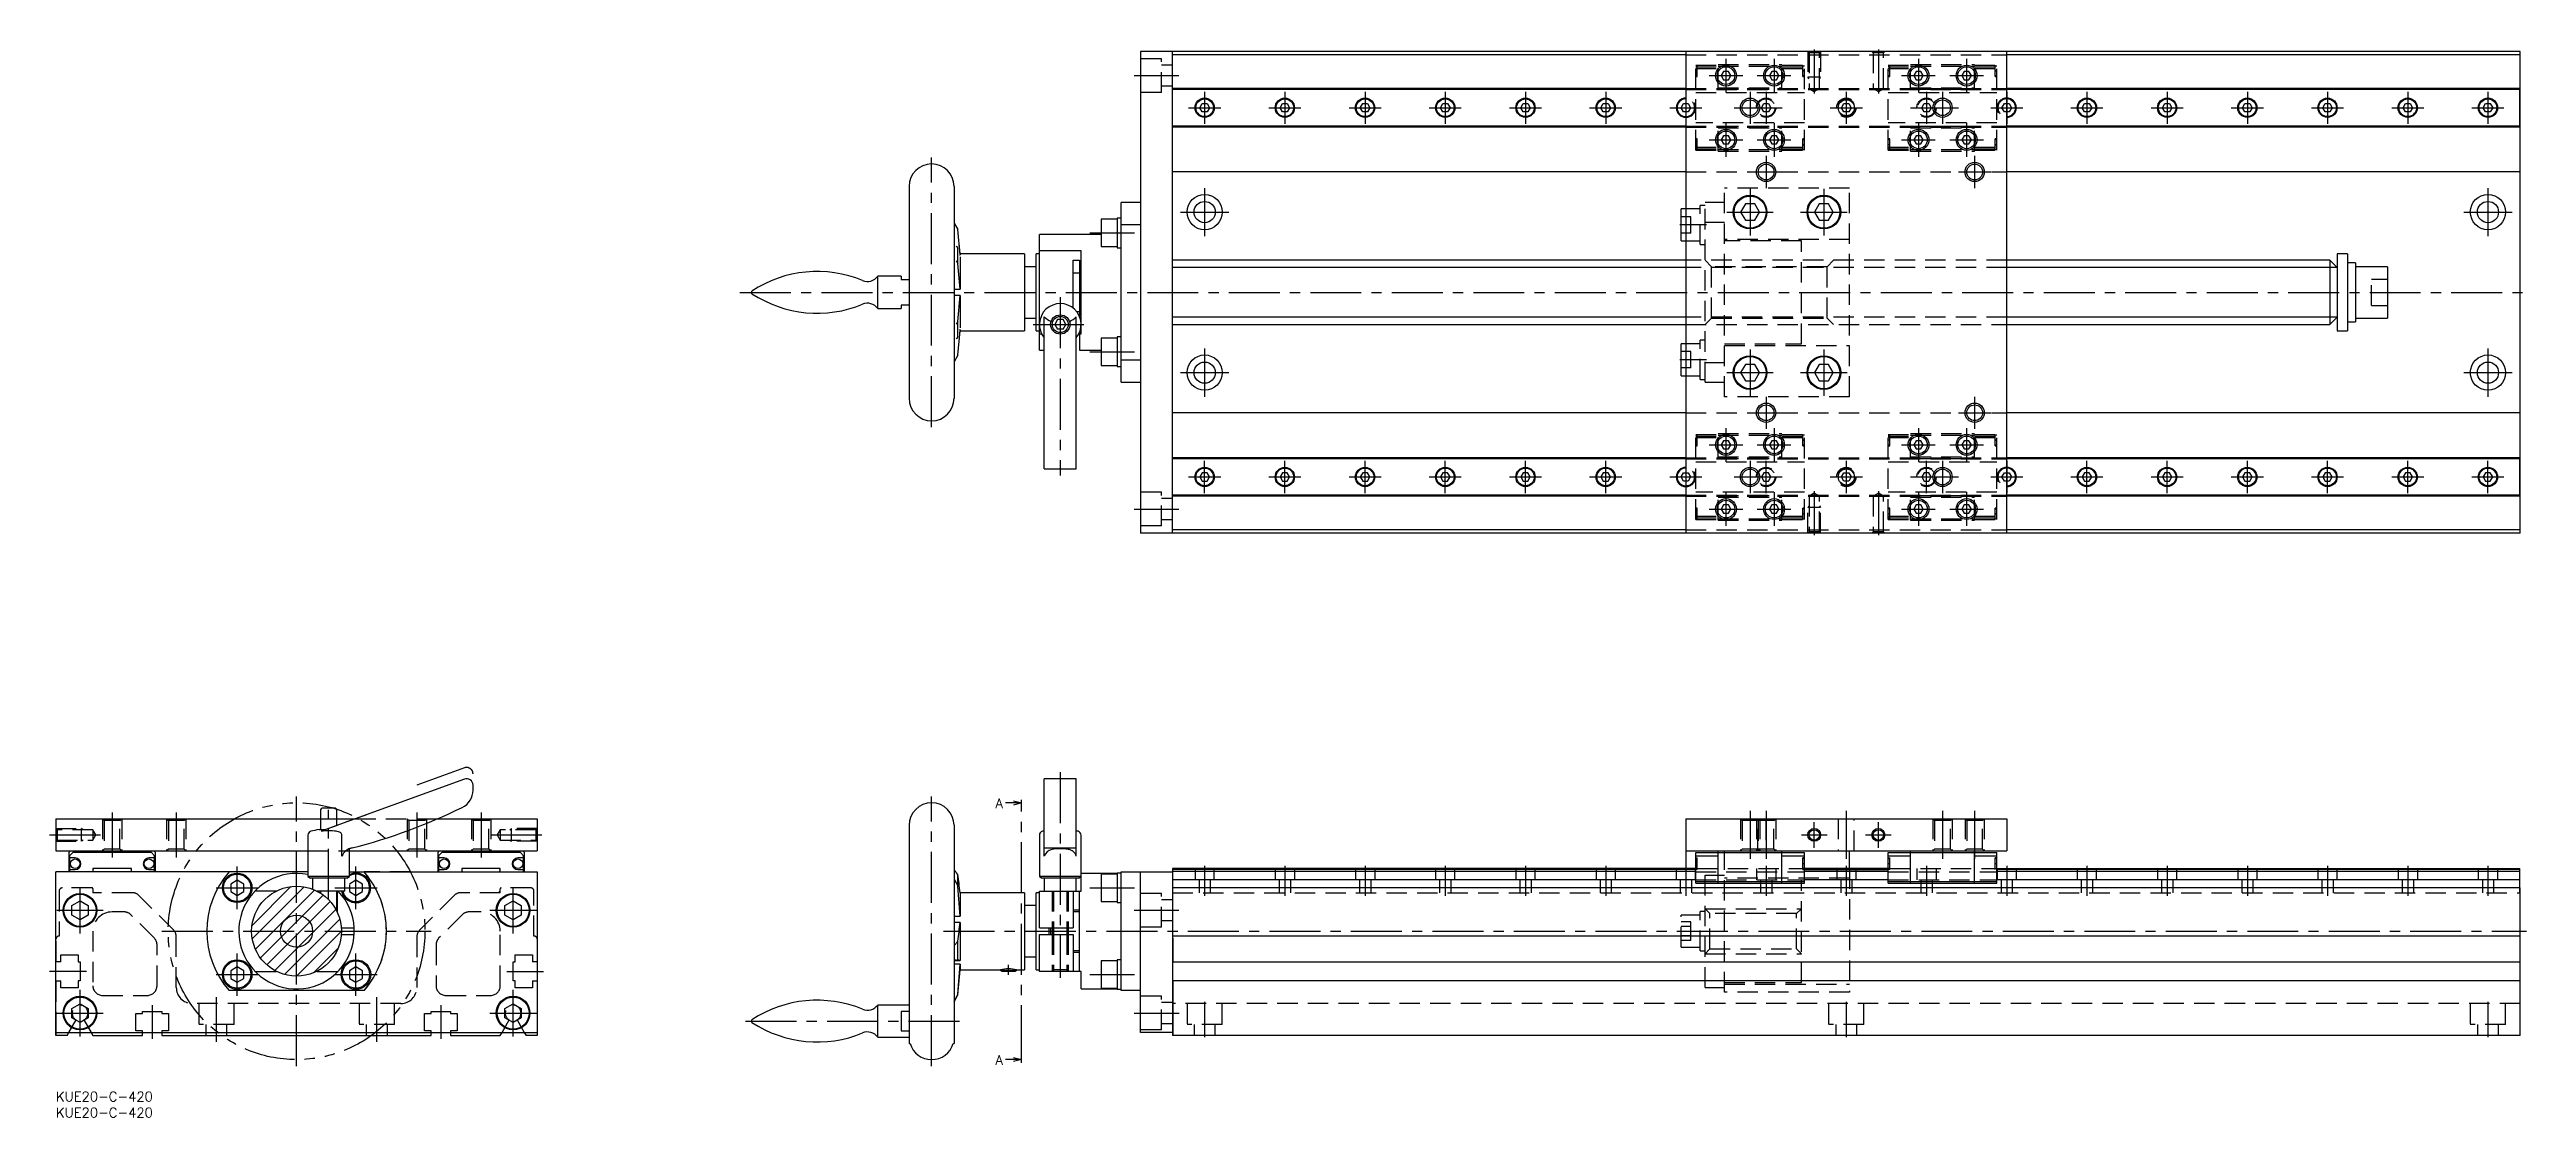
# Model space of a CAD drawing. Extents: x -2 to 770, y -8 to 325.
import ezdxf

# ---------------------------------------------------------------- set-up
doc = ezdxf.new("R2010")
doc.units = 0
doc.header["$LTSCALE"] = 0.5
for name, pattern in [('CENTER', [50.8, 31.75, -6.35, 6.35, -6.35]), ('DASHED', [19.05, 12.7, -6.35]), ('PHANTOM', [63.5, 31.75, -6.35, 6.35, -6.35, 6.35, -6.35])]:
    doc.linetypes.add(name, pattern=pattern)
for name, color, linetype in [('MSM_CENTER', 1, 'CENTER'), ('MSM_CONTINUOUS', 7, 'CONTINUOUS'), ('MSM_DASHED', 4, 'DASHED'), ('MSM_IMAGINARY', 6, 'PHANTOM'), ('MSM_NARROW', 5, 'CONTINUOUS'), ('MSM_PART_NUMBER', 7, 'CONTINUOUS')]:
    doc.layers.add(name, color=color, linetype=linetype)
doc.styles.get("Standard").update_dxf_attribs({"font": 'txt.shx', "height": 3, "bigfont": 'bigfont.shx'})

msp = doc.modelspace()

# ---------------------------------------------------------------- texts
at = {"layer": 'MSM_PART_NUMBER'}
for p in [(292.85, 88.31), (292.85, 8.38)]:
    msp.add_text('A', height=3, dxfattribs=at).set_placement(p)

# ---------------------------------------------------------------- blocks, each defined once
blk = doc.blocks.new('*U6')
at = {"layer": 'MSM_PART_NUMBER'}
blk.add_text('KUE20-C-420', height=3, dxfattribs=at).set_placement((0, -3))
blk = doc.blocks.new('*U7')
at = {"layer": 'MSM_PART_NUMBER'}
blk.add_text('KUE20-C-420', height=3, dxfattribs=at).set_placement((0, -8))

# ---------------------------------------------------------------- linework, layer by layer
at = {"layer": 'MSM_CENTER'}
for p, q in [((548.04, 324.59), (548.04, 310.91)), ((568.04, 324.59), (568.04, 310.91)), ((511.62, 317.97), (511.07, 317.97)), ((520.54, 321.72), (520.54, 311.22)), ((535.54, 321.72), (535.54, 311.22)), ((545.02, 317.97), (544.47, 317.97)), ((571.62, 317.97), (571.07, 317.97)), ((580.54, 321.72), (580.54, 311.22)), ((595.54, 321.72), (595.54, 311.22)), ((605.02, 317.97), (604.47, 317.97)), ((336.04, 316.47), (350.04, 316.47)), ((358.04, 311.47), (358.04, 301.47)), ((383.04, 311.47), (383.04, 301.47)), ((408.04, 311.47), (408.04, 301.47)), ((433.04, 311.47), (433.04, 301.47)), ((458.04, 311.47), (458.04, 301.47)), ((483.04, 311.47), (483.04, 301.47)), ((508.04, 311.47), (508.04, 301.47)), ((515.29, 316.47), (525.79, 316.47)), ((528.04, 311.47), (528.04, 301.47)), ((530.29, 316.47), (540.79, 316.47)), ((533.04, 311.47), (533.04, 301.47)), ((558.04, 311.47), (558.04, 301.47)), ((575.29, 316.47), (585.79, 316.47)), ((583.04, 311.47), (583.04, 301.47)), ((588.04, 311.47), (588.04, 301.47)), ((590.29, 316.47), (600.79, 316.47)), ((608.04, 311.47), (608.04, 301.47)), ((633.04, 311.47), (633.04, 301.47)), ((658.04, 311.47), (658.04, 301.47)), ((683.04, 311.47), (683.04, 301.47)), ((708.04, 311.47), (708.04, 301.47)), ((733.04, 311.47), (733.04, 301.47)), ((758.04, 311.47), (758.04, 301.47)), ((353.04, 306.47), (363.04, 306.47)), ((378.04, 306.47), (388.04, 306.47)), ((403.04, 306.47), (413.04, 306.47)), ((428.04, 306.47), (438.04, 306.47)), ((453.04, 306.47), (463.04, 306.47)), ((478.04, 306.47), (488.04, 306.47)), ((503.04, 306.47), (513.04, 306.47)), ((520.54, 301.72), (520.54, 291.22)), ((523.04, 306.47), (538.04, 306.47)), ((535.54, 301.72), (535.54, 291.22)), ((553.04, 306.47), (563.04, 306.47)), ((578.04, 306.47), (593.04, 306.47)), ((580.54, 301.72), (580.54, 291.22)), ((595.54, 301.72), (595.54, 291.22)), ((603.04, 306.47), (613.04, 306.47)), ((628.04, 306.47), (638.04, 306.47)), ((653.04, 306.47), (663.04, 306.47)), ((678.04, 306.47), (688.04, 306.47)), ((703.04, 306.47), (713.04, 306.47)), ((728.04, 306.47), (738.04, 306.47)), ((753.04, 306.47), (763.04, 306.47)), ((511.62, 294.97), (511.07, 294.97)), ((515.29, 296.47), (525.79, 296.47)), ((530.29, 296.47), (540.79, 296.47)), ((545.02, 294.97), (544.47, 294.97)), ((571.62, 294.97), (571.07, 294.97)), ((575.29, 296.47), (585.79, 296.47)), ((590.29, 296.47), (600.79, 296.47)), ((605.02, 294.97), (604.47, 294.97)), ((272.94, 206.97), (272.94, 290.97)), ((528.04, 286.47), (538.04, 286.47)), ((533.04, 291.47), (533.04, 281.47)), ((593.04, 286.47), (603.04, 286.47)), ((598.04, 291.47), (598.04, 281.47)), ((358.04, 281.47), (358.04, 266.47)), ((528.04, 281.22), (528.04, 266.72)), ((551.04, 281.22), (551.04, 266.72)), ((758.04, 281.47), (758.04, 266.47)), ((350.54, 273.97), (365.54, 273.97)), ((520.79, 273.97), (535.29, 273.97)), ((543.79, 273.97), (558.29, 273.97)), ((750.54, 273.97), (765.54, 273.97)), ((322.21, 267.47), (336.21, 267.47)), ((514.42, 269.97), (506.17, 269.97)), ((213.19, 248.97), (770.04, 248.97)), ((313.04, 247.47), (313.04, 191.97)), ((304.54, 238.97), (321.54, 238.97)), ((322.21, 230.47), (336.21, 230.47)), ((350.54, 223.97), (365.54, 223.97)), ((358.04, 231.47), (358.04, 216.47)), ((514.42, 227.97), (506.17, 227.97)), ((520.79, 223.97), (535.29, 223.97)), ((528.04, 231.22), (528.04, 216.72)), ((543.79, 223.97), (558.29, 223.97)), ((551.04, 231.22), (551.04, 216.72)), ((750.54, 223.97), (765.54, 223.97)), ((758.04, 231.47), (758.04, 216.47)), ((533.04, 216.47), (533.04, 206.47)), ((598.04, 216.47), (598.04, 206.47)), ((528.04, 211.47), (538.04, 211.47)), ((593.04, 211.47), (603.04, 211.47)), ((511.62, 202.97), (511.07, 202.97)), ((515.29, 201.47), (525.79, 201.47)), ((520.54, 206.72), (520.54, 196.22)), ((530.29, 201.47), (540.79, 201.47)), ((535.54, 206.72), (535.54, 196.22)), ((545.02, 202.97), (544.47, 202.97)), ((571.62, 202.97), (571.07, 202.97)), ((575.29, 201.47), (585.79, 201.47)), ((580.54, 206.72), (580.54, 196.22)), ((590.29, 201.47), (600.79, 201.47)), ((595.54, 206.72), (595.54, 196.22)), ((605.02, 202.97), (604.47, 202.97)), ((358.04, 186.47), (358.04, 196.47)), ((383.04, 186.47), (383.04, 196.47)), ((408.04, 186.47), (408.04, 196.47)), ((433.04, 186.47), (433.04, 196.47)), ((458.04, 186.47), (458.04, 196.47)), ((483.04, 186.47), (483.04, 196.47)), ((508.04, 196.47), (508.04, 186.47)), ((528.04, 196.47), (528.04, 186.47)), ((533.04, 186.47), (533.04, 196.47)), ((558.04, 196.47), (558.04, 186.47)), ((583.04, 186.47), (583.04, 196.47)), ((588.04, 196.47), (588.04, 186.47)), ((608.04, 196.47), (608.04, 186.47)), ((633.04, 186.47), (633.04, 196.47)), ((658.04, 186.47), (658.04, 196.47)), ((683.04, 186.47), (683.04, 196.47)), ((708.04, 186.47), (708.04, 196.47)), ((733.04, 186.47), (733.04, 196.47)), ((758.04, 186.47), (758.04, 196.47)), ((353.04, 191.47), (363.04, 191.47)), ((378.04, 191.47), (388.04, 191.47)), ((403.04, 191.47), (413.04, 191.47)), ((428.04, 191.47), (438.04, 191.47)), ((453.04, 191.47), (463.04, 191.47)), ((478.04, 191.47), (488.04, 191.47)), ((503.04, 191.47), (513.04, 191.47)), ((520.54, 186.72), (520.54, 176.22)), ((523.04, 191.47), (538.04, 191.47)), ((535.54, 186.72), (535.54, 176.22)), ((548.04, 187.02), (548.04, 173.34)), ((553.04, 191.47), (563.04, 191.47)), ((568.04, 187.02), (568.04, 173.34)), ((578.04, 191.47), (593.04, 191.47)), ((580.54, 186.72), (580.54, 176.22)), ((595.54, 186.72), (595.54, 176.22)), ((603.04, 191.47), (613.04, 191.47)), ((628.04, 191.47), (638.04, 191.47)), ((653.04, 191.47), (663.04, 191.47)), ((678.04, 191.47), (688.04, 191.47)), ((703.04, 191.47), (713.04, 191.47)), ((728.04, 191.47), (738.04, 191.47)), ((753.04, 191.47), (763.04, 191.47)), ((336.04, 181.47), (350.04, 181.47)), ((511.62, 179.97), (511.07, 179.97)), ((515.29, 181.47), (525.79, 181.47)), ((530.29, 181.47), (540.79, 181.47)), ((545.02, 179.97), (544.47, 179.97)), ((571.62, 179.97), (571.07, 179.97)), ((575.29, 181.47), (585.79, 181.47)), ((590.29, 181.47), (600.79, 181.47)), ((605.02, 179.97), (604.47, 179.97)), ((313.04, 99.5), (313.04, 35.5)), ((17.5, 87), (17.5, 73)), ((37.5, 87), (37.5, 73)), ((75, 8), (75, 92)), ((85, 59.8), (85, 87.8)), ((112.5, 87), (112.5, 73)), ((132.5, 87), (132.5, 73)), ((272.94, 8), (272.94, 92)), ((300.94, 11.04), (300.94, 88.96)), ((528.04, 87.5), (528.04, 72.5)), ((533.04, 87.5), (533.04, 72.5)), ((558.04, 87.5), (558.04, 72.5)), ((588.04, 87.5), (588.04, 72.5)), ((598.04, 87.5), (598.04, 72.5)), ((-2, 80), (14.44, 80)), ((135.56, 80), (152, 80)), ((544.04, 80), (552.04, 80)), ((548.04, 76), (548.04, 84)), ((564.04, 80), (572.04, 80)), ((568.04, 76), (568.04, 84)), ((56.5, 56.9), (56.5, 70.1)), ((93.5, 56.9), (93.5, 70.1)), ((358.04, 70.32), (358.04, 60.98)), ((383.04, 70.32), (383.04, 60.98)), ((408.04, 70.32), (408.04, 60.98)), ((433.04, 70.32), (433.04, 60.98)), ((458.04, 70.32), (458.04, 60.98)), ((483.04, 70.32), (483.04, 60.98)), ((508.04, 70.32), (508.04, 60.98)), ((511.62, 71), (511.07, 71)), ((533.04, 70.32), (533.04, 60.98)), ((545.02, 71), (544.47, 71)), ((558.04, 70.32), (558.04, 60.98)), ((571.62, 71), (571.07, 71)), ((583.04, 70.32), (583.04, 60.98)), ((605.02, 71), (604.47, 71)), ((608.04, 70.32), (608.04, 60.98)), ((633.04, 70.32), (633.04, 60.98)), ((658.04, 70.32), (658.04, 60.98)), ((683.04, 70.32), (683.04, 60.98)), ((708.04, 70.32), (708.04, 60.98)), ((733.04, 70.32), (733.04, 60.98)), ((758.04, 70.32), (758.04, 60.98)), ((7.5, 49.25), (7.5, 63.75)), ((49.9, 63.5), (63.1, 63.5)), ((86.9, 63.5), (100.1, 63.5)), ((142.5, 49.25), (142.5, 63.75)), ((322.21, 63.5), (336.21, 63.5)), ((0.25, 56.5), (14.75, 56.5)), ((135.25, 56.5), (149.75, 56.5)), ((336.04, 56.5), (350.04, 56.5)), ((33, 50), (117, 50)), ((276.64, 50), (770.04, 50)), ((56.5, 29.9), (56.5, 43.1)), ((93.5, 29.9), (93.5, 43.1)), ((296.94, 36.37), (296.94, 39.53)), ((9.5, 37.5), (-2, 37.5)), ((7.5, 17.25), (7.5, 31.75)), ((49.9, 36.5), (63.1, 36.5)), ((86.9, 36.5), (100.1, 36.5)), ((140.5, 37.5), (152, 37.5)), ((142.5, 17.25), (142.5, 31.75)), ((322.21, 36.5), (336.21, 36.5)), ((0.25, 24.5), (14.75, 24.5)), ((30, 27), (30, 16.5)), ((50, 15.5), (50, 29.5)), ((100, 15.5), (100, 29.5)), ((120, 27), (120, 16.5)), ((135.25, 24.5), (149.75, 24.5)), ((336.04, 24.5), (350.09, 24.5)), ((358.04, 28), (358.04, 17)), ((558.04, 28), (558.04, 17)), ((758.04, 28), (758.04, 17)), ((214.94, 22), (281.94, 22))]:
    msp.add_line(p, q, dxfattribs=at)
at = {"layer": 'MSM_CONTINUOUS'}
for p, q in [((348.04, 323.97), (338.04, 323.97)), ((338.04, 323.97), (338.04, 173.97)), ((348.04, 173.97), (348.04, 323.97)), ((348.04, 323.92), (348.09, 323.92)), ((508.04, 322.97), (348.04, 322.97)), ((768.04, 323.97), (348.09, 323.97)), ((348.09, 323.97), (348.09, 323.92)), ((508.04, 323.97), (508.04, 173.97)), ((519.8, 317.75), (519.06, 316.47)), ((521.28, 317.75), (519.8, 317.75)), ((522.02, 316.47), (521.28, 317.75)), ((534.8, 317.75), (534.06, 316.47)), ((536.28, 317.75), (534.8, 317.75)), ((537.02, 316.47), (536.28, 317.75)), ((579.8, 317.75), (579.06, 316.47)), ((581.28, 317.75), (579.8, 317.75)), ((582.02, 316.47), (581.28, 317.75)), ((594.8, 317.75), (594.06, 316.47)), ((596.28, 317.75), (594.8, 317.75)), ((597.02, 316.47), (596.28, 317.75)), ((608.04, 173.97), (608.04, 323.97)), ((768.04, 322.97), (608.04, 322.97)), ((768.04, 173.97), (768.04, 323.97)), ((508.04, 312.47), (348.04, 312.47)), ((508.04, 312.17), (348.04, 312.17)), ((519.06, 316.47), (519.8, 315.19)), ((519.8, 315.19), (521.28, 315.19)), ((521.28, 315.19), (522.02, 316.47)), ((534.06, 316.47), (534.8, 315.19)), ((534.8, 315.19), (536.28, 315.19)), ((536.28, 315.19), (537.02, 316.47)), ((579.06, 316.47), (579.8, 315.19)), ((579.8, 315.19), (581.28, 315.19)), ((581.28, 315.19), (582.02, 316.47)), ((594.06, 316.47), (594.8, 315.19)), ((594.8, 315.19), (596.28, 315.19)), ((596.28, 315.19), (597.02, 316.47)), ((768.04, 312.47), (608.04, 312.47)), ((767.99, 312.17), (608.04, 312.17)), ((767.99, 300.47), (767.99, 312.47)), ((356.56, 306.47), (357.3, 307.75)), ((357.3, 305.19), (356.56, 306.47)), ((357.3, 307.75), (358.78, 307.75)), ((358.78, 305.19), (357.3, 305.19)), ((358.78, 307.75), (359.52, 306.47)), ((359.52, 306.47), (358.78, 305.19)), ((381.56, 306.47), (382.3, 307.75)), ((382.3, 305.19), (381.56, 306.47)), ((382.3, 307.75), (383.78, 307.75)), ((383.78, 305.19), (382.3, 305.19)), ((383.78, 307.75), (384.52, 306.47)), ((384.52, 306.47), (383.78, 305.19)), ((406.56, 306.47), (407.3, 307.75)), ((407.3, 305.19), (406.56, 306.47)), ((407.3, 307.75), (408.78, 307.75)), ((408.78, 305.19), (407.3, 305.19)), ((408.78, 307.75), (409.52, 306.47)), ((409.52, 306.47), (408.78, 305.19)), ((431.56, 306.47), (432.3, 307.75)), ((432.3, 305.19), (431.56, 306.47)), ((432.3, 307.75), (433.78, 307.75)), ((433.78, 305.19), (432.3, 305.19)), ((433.78, 307.75), (434.52, 306.47)), ((434.52, 306.47), (433.78, 305.19)), ((456.56, 306.47), (457.3, 307.75)), ((457.3, 305.19), (456.56, 306.47)), ((457.3, 307.75), (458.78, 307.75)), ((458.78, 305.19), (457.3, 305.19)), ((458.78, 307.75), (459.52, 306.47)), ((459.52, 306.47), (458.78, 305.19)), ((481.56, 306.47), (482.3, 307.75)), ((482.3, 305.19), (481.56, 306.47)), ((482.3, 307.75), (483.78, 307.75)), ((483.78, 305.19), (482.3, 305.19)), ((483.78, 307.75), (484.52, 306.47)), ((484.52, 306.47), (483.78, 305.19)), ((506.56, 306.47), (507.3, 307.75)), ((507.3, 305.19), (506.56, 306.47)), ((507.3, 307.75), (508.04, 307.75)), ((508.04, 305.19), (507.3, 305.19)), ((556.56, 306.47), (557.3, 307.75)), ((557.3, 305.19), (556.56, 306.47)), ((557.3, 307.75), (558.78, 307.75)), ((558.78, 305.19), (557.3, 305.19)), ((558.78, 307.75), (559.52, 306.47)), ((559.52, 306.47), (558.78, 305.19)), ((608.04, 307.75), (608.78, 307.75)), ((608.78, 305.19), (608.04, 305.19)), ((608.78, 307.75), (609.52, 306.47)), ((609.52, 306.47), (608.78, 305.19)), ((631.56, 306.47), (632.3, 307.75)), ((632.3, 305.19), (631.56, 306.47)), ((632.3, 307.75), (633.78, 307.75)), ((633.78, 305.19), (632.3, 305.19)), ((633.78, 307.75), (634.52, 306.47)), ((634.52, 306.47), (633.78, 305.19)), ((656.56, 306.47), (657.3, 307.75)), ((657.3, 305.19), (656.56, 306.47)), ((657.3, 307.75), (658.78, 307.75)), ((658.78, 305.19), (657.3, 305.19)), ((658.78, 307.75), (659.52, 306.47)), ((659.52, 306.47), (658.78, 305.19)), ((681.56, 306.47), (682.3, 307.75)), ((682.3, 305.19), (681.56, 306.47)), ((682.3, 307.75), (683.78, 307.75)), ((683.78, 305.19), (682.3, 305.19)), ((683.78, 307.75), (684.52, 306.47)), ((684.52, 306.47), (683.78, 305.19)), ((706.56, 306.47), (707.3, 307.75)), ((707.3, 305.19), (706.56, 306.47)), ((707.3, 307.75), (708.78, 307.75)), ((708.78, 305.19), (707.3, 305.19)), ((708.78, 307.75), (709.52, 306.47)), ((709.52, 306.47), (708.78, 305.19)), ((731.56, 306.47), (732.3, 307.75)), ((732.3, 305.19), (731.56, 306.47)), ((732.3, 307.75), (733.78, 307.75)), ((733.78, 305.19), (732.3, 305.19)), ((733.78, 307.75), (734.52, 306.47)), ((734.52, 306.47), (733.78, 305.19)), ((756.56, 306.47), (757.3, 307.75)), ((757.3, 305.19), (756.56, 306.47)), ((757.3, 307.75), (758.78, 307.75)), ((758.78, 305.19), (757.3, 305.19)), ((758.78, 307.75), (759.52, 306.47)), ((759.52, 306.47), (758.78, 305.19)), ((508.04, 300.77), (348.04, 300.77)), ((508.04, 300.47), (348.04, 300.47)), ((519.8, 297.75), (519.06, 296.47)), ((519.06, 296.47), (519.8, 295.19)), ((521.28, 297.75), (519.8, 297.75)), ((519.8, 295.19), (521.28, 295.19)), ((522.02, 296.47), (521.28, 297.75)), ((521.28, 295.19), (522.02, 296.47)), ((534.8, 297.75), (534.06, 296.47)), ((534.06, 296.47), (534.8, 295.19)), ((536.28, 297.75), (534.8, 297.75)), ((534.8, 295.19), (536.28, 295.19)), ((537.02, 296.47), (536.28, 297.75)), ((536.28, 295.19), (537.02, 296.47)), ((579.8, 297.75), (579.06, 296.47)), ((579.06, 296.47), (579.8, 295.19)), ((581.28, 297.75), (579.8, 297.75)), ((579.8, 295.19), (581.28, 295.19)), ((582.02, 296.47), (581.28, 297.75)), ((581.28, 295.19), (582.02, 296.47)), ((594.8, 297.75), (594.06, 296.47)), ((594.06, 296.47), (594.8, 295.19)), ((596.28, 297.75), (594.8, 297.75)), ((594.8, 295.19), (596.28, 295.19)), ((597.02, 296.47), (596.28, 297.75)), ((596.28, 295.19), (597.02, 296.47)), ((767.99, 300.77), (608.04, 300.77)), ((767.99, 300.47), (608.04, 300.47)), ((508.04, 286.47), (348.04, 286.47)), ((768.04, 286.47), (608.04, 286.47)), ((265.94, 281.97), (265.94, 215.97)), ((279.94, 281.97), (279.94, 215.96)), ((279.94, 270.57), (281.12, 268.56)), ((325.74, 271.72), (325.74, 263.22)), ((330.74, 271.72), (325.74, 271.72)), ((330.74, 272.07), (330.74, 262.87)), ((332.04, 272.07), (330.74, 272.07)), ((338.04, 276.97), (332.04, 276.97)), ((332.04, 220.97), (332.04, 276.97)), ((506.54, 264.97), (506.54, 274.97)), ((508.04, 274.97), (506.54, 274.97)), ((526.57, 276.51), (525.11, 273.97)), ((525.11, 273.97), (526.57, 271.43)), ((529.51, 276.51), (526.57, 276.51)), ((526.57, 271.43), (529.51, 271.43)), ((530.97, 273.97), (529.51, 276.51)), ((529.51, 271.43), (530.97, 273.97)), ((549.57, 276.51), (548.11, 273.97)), ((548.11, 273.97), (549.57, 271.43)), ((552.51, 276.51), (549.57, 276.51)), ((549.57, 271.43), (552.51, 271.43)), ((553.97, 273.97), (552.51, 276.51)), ((552.51, 271.43), (553.97, 273.97)), ((281.12, 262.97), (280.64, 263.28)), ((281.81, 260.65), (281.12, 268.56)), ((281.12, 258.01), (281.12, 262.97)), ((281.81, 260.97), (281.51, 264.34)), ((306.54, 230.99), (306.54, 266.97)), ((325.74, 266.97), (306.54, 266.97)), ((325.74, 263.22), (330.74, 263.22)), ((330.74, 262.87), (332.04, 262.87)), ((338.04, 269.98), (332.04, 269.98)), ((506.54, 264.97), (508.04, 264.97)), ((280.64, 258.84), (281.12, 258.01)), ((281.81, 249.97), (281.12, 258.01)), ((281.67, 260.65), (281.81, 260.65)), ((301.94, 260.97), (281.81, 260.97)), ((281.81, 260.97), (281.81, 260.65)), ((281.81, 260.03), (281.81, 249.97)), ((301.94, 260.97), (301.94, 236.97)), ((305.54, 256.97), (301.94, 256.97)), ((305.54, 236.97), (305.54, 260.97)), ((306.54, 260.97), (305.54, 260.97)), ((319.54, 261.92), (306.54, 261.92)), ((317.04, 244.09), (317.04, 258.97)), ((317.04, 258.97), (319.04, 258.97)), ((319.04, 254.97), (317.04, 254.97)), ((319.04, 258.97), (319.04, 241.47)), ((319.54, 236.01), (319.54, 261.92)), ((508.04, 258.97), (348.04, 258.97)), ((708.79, 258.97), (608.04, 258.97)), ((711.04, 256.72), (708.79, 258.97)), ((708.79, 258.97), (708.79, 238.97)), ((711.04, 260.97), (711.04, 236.97)), ((714.24, 260.97), (711.04, 260.97)), ((714.24, 260.97), (714.24, 236.97)), ((716.74, 258.17), (714.24, 258.17)), ((716.74, 258.17), (716.74, 239.77)), ((726.74, 256.97), (716.74, 256.97)), ((726.74, 256.97), (726.74, 240.97)), ((216.94, 248.55), (216.94, 249.38)), ((256.15, 243.97), (256.15, 253.97)), ((263.44, 253.97), (256.15, 253.97)), ((263.44, 253.97), (263.44, 252.97)), ((263.44, 252.97), (265.94, 252.97)), ((279.94, 249.97), (281.81, 249.97)), ((281.81, 247.96), (279.94, 247.96)), ((281.12, 239.92), (281.81, 247.96)), ((281.81, 247.96), (281.81, 237.9)), ((256.15, 243.97), (263.44, 243.97)), ((263.44, 244.97), (263.44, 243.97)), ((265.94, 244.97), (263.44, 244.97)), ((281.12, 239.92), (280.64, 239.09)), ((281.12, 234.96), (281.12, 239.92)), ((301.94, 240.97), (305.54, 240.97)), ((308.04, 193.97), (308.04, 241.3)), ((312.18, 240.47), (311.31, 238.97)), ((313.91, 240.47), (312.18, 240.47)), ((314.77, 238.97), (313.91, 240.47)), ((318.04, 193.97), (318.04, 241.3)), ((318.16, 242.97), (319.04, 242.97)), ((708.79, 238.97), (711.04, 241.22)), ((714.24, 239.77), (716.74, 239.77)), ((716.74, 240.97), (726.74, 240.97)), ((280.64, 234.65), (281.12, 234.96)), ((281.12, 229.37), (281.81, 236.97)), ((281.51, 233.6), (281.81, 237.28)), ((281.81, 237.28), (281.67, 237.28)), ((281.81, 237.28), (281.81, 236.97)), ((281.81, 236.97), (301.94, 236.97)), ((305.54, 236.97), (306.54, 236.97)), ((306.54, 236.01), (307.25, 236.01)), ((311.31, 238.97), (312.18, 237.47)), ((313.91, 237.47), (312.18, 237.47)), ((313.91, 237.47), (314.77, 238.97)), ((319.04, 236.47), (319.04, 230.97)), ((319.04, 236.01), (319.54, 236.01)), ((325.74, 234.72), (325.74, 226.22)), ((330.74, 234.72), (325.74, 234.72)), ((330.74, 235.07), (330.74, 225.87)), ((332.04, 235.07), (330.74, 235.07)), ((348.04, 238.97), (508.04, 238.97)), ((506.54, 222.97), (506.54, 232.97)), ((508.04, 232.97), (506.54, 232.97)), ((608.04, 238.97), (708.79, 238.97)), ((711.04, 236.97), (714.24, 236.97)), ((281.12, 229.37), (279.94, 227.37)), ((306.54, 230.99), (308.04, 230.99)), ((319.04, 230.97), (325.74, 230.97)), ((325.74, 226.22), (330.74, 226.22)), ((330.74, 225.87), (332.04, 225.87)), ((332.04, 227.95), (338.04, 227.95)), ((526.57, 226.51), (525.11, 223.97)), ((525.11, 223.97), (526.57, 221.43)), ((529.51, 226.51), (526.57, 226.51)), ((530.97, 223.97), (529.51, 226.51)), ((529.51, 221.43), (530.97, 223.97)), ((549.57, 226.51), (548.11, 223.97)), ((548.11, 223.97), (549.57, 221.43)), ((552.51, 226.51), (549.57, 226.51)), ((553.97, 223.97), (552.51, 226.51)), ((552.51, 221.43), (553.97, 223.97)), ((332.04, 220.97), (338.04, 220.97)), ((506.54, 222.97), (508.04, 222.97)), ((526.57, 221.43), (529.51, 221.43)), ((549.57, 221.43), (552.51, 221.43)), ((508.04, 211.47), (348.04, 211.47)), ((768.04, 211.47), (608.04, 211.47)), ((519.8, 202.75), (519.06, 201.47)), ((519.06, 201.47), (519.8, 200.19)), ((521.28, 202.75), (519.8, 202.75)), ((522.02, 201.47), (521.28, 202.75)), ((521.28, 200.19), (522.02, 201.47)), ((534.8, 202.75), (534.06, 201.47)), ((534.06, 201.47), (534.8, 200.19)), ((536.28, 202.75), (534.8, 202.75)), ((537.02, 201.47), (536.28, 202.75)), ((536.28, 200.19), (537.02, 201.47)), ((579.8, 202.75), (579.06, 201.47)), ((579.06, 201.47), (579.8, 200.19)), ((581.28, 202.75), (579.8, 202.75)), ((582.02, 201.47), (581.28, 202.75)), ((581.28, 200.19), (582.02, 201.47)), ((594.8, 202.75), (594.06, 201.47)), ((594.06, 201.47), (594.8, 200.19)), ((596.28, 202.75), (594.8, 202.75)), ((597.02, 201.47), (596.28, 202.75)), ((596.28, 200.19), (597.02, 201.47)), ((308.04, 193.97), (318.04, 193.97)), ((508.04, 197.47), (348.04, 197.47)), ((508.04, 197.17), (348.04, 197.17)), ((519.8, 200.19), (521.28, 200.19)), ((534.8, 200.19), (536.28, 200.19)), ((579.8, 200.19), (581.28, 200.19)), ((594.8, 200.19), (596.28, 200.19)), ((767.99, 197.47), (608.04, 197.47)), ((767.99, 197.17), (608.04, 197.17)), ((767.99, 185.47), (767.99, 197.47)), ((508.04, 185.77), (348.04, 185.77)), ((508.04, 185.47), (348.04, 185.47)), ((357.3, 192.75), (356.56, 191.47)), ((356.56, 191.47), (357.3, 190.19)), ((358.78, 192.75), (357.3, 192.75)), ((357.3, 190.19), (358.78, 190.19)), ((359.52, 191.47), (358.78, 192.75)), ((358.78, 190.19), (359.52, 191.47)), ((382.3, 192.75), (381.56, 191.47)), ((381.56, 191.47), (382.3, 190.19)), ((383.78, 192.75), (382.3, 192.75)), ((382.3, 190.19), (383.78, 190.19)), ((384.52, 191.47), (383.78, 192.75)), ((383.78, 190.19), (384.52, 191.47)), ((407.3, 192.75), (406.56, 191.47)), ((406.56, 191.47), (407.3, 190.19)), ((408.78, 192.75), (407.3, 192.75)), ((407.3, 190.19), (408.78, 190.19)), ((409.52, 191.47), (408.78, 192.75)), ((408.78, 190.19), (409.52, 191.47)), ((432.3, 192.75), (431.56, 191.47)), ((431.56, 191.47), (432.3, 190.19)), ((433.78, 192.75), (432.3, 192.75)), ((432.3, 190.19), (433.78, 190.19)), ((434.52, 191.47), (433.78, 192.75)), ((433.78, 190.19), (434.52, 191.47)), ((457.3, 192.75), (456.56, 191.47)), ((456.56, 191.47), (457.3, 190.19)), ((458.78, 192.75), (457.3, 192.75)), ((457.3, 190.19), (458.78, 190.19)), ((459.52, 191.47), (458.78, 192.75)), ((458.78, 190.19), (459.52, 191.47)), ((482.3, 192.75), (481.56, 191.47)), ((481.56, 191.47), (482.3, 190.19)), ((483.78, 192.75), (482.3, 192.75)), ((482.3, 190.19), (483.78, 190.19)), ((484.52, 191.47), (483.78, 192.75)), ((483.78, 190.19), (484.52, 191.47)), ((506.56, 191.47), (507.3, 192.75)), ((507.3, 190.19), (506.56, 191.47)), ((507.3, 192.75), (508.04, 192.75)), ((508.04, 190.19), (507.3, 190.19)), ((556.56, 191.47), (557.3, 192.75)), ((557.3, 190.19), (556.56, 191.47)), ((557.3, 192.75), (558.78, 192.75)), ((558.78, 190.19), (557.3, 190.19)), ((558.78, 192.75), (559.52, 191.47)), ((559.52, 191.47), (558.78, 190.19)), ((608.04, 192.75), (608.78, 192.75)), ((608.78, 190.19), (608.04, 190.19)), ((767.99, 185.77), (608.04, 185.77)), ((768.04, 185.47), (608.04, 185.47)), ((608.78, 192.75), (609.52, 191.47)), ((609.52, 191.47), (608.78, 190.19)), ((632.3, 192.75), (631.56, 191.47)), ((631.56, 191.47), (632.3, 190.19)), ((633.78, 192.75), (632.3, 192.75)), ((632.3, 190.19), (633.78, 190.19)), ((634.52, 191.47), (633.78, 192.75)), ((633.78, 190.19), (634.52, 191.47)), ((657.3, 192.75), (656.56, 191.47)), ((656.56, 191.47), (657.3, 190.19)), ((658.78, 192.75), (657.3, 192.75)), ((657.3, 190.19), (658.78, 190.19)), ((659.52, 191.47), (658.78, 192.75)), ((658.78, 190.19), (659.52, 191.47)), ((682.3, 192.75), (681.56, 191.47)), ((681.56, 191.47), (682.3, 190.19)), ((683.78, 192.75), (682.3, 192.75)), ((682.3, 190.19), (683.78, 190.19)), ((684.52, 191.47), (683.78, 192.75)), ((683.78, 190.19), (684.52, 191.47)), ((707.3, 192.75), (706.56, 191.47)), ((706.56, 191.47), (707.3, 190.19)), ((708.78, 192.75), (707.3, 192.75)), ((707.3, 190.19), (708.78, 190.19)), ((709.52, 191.47), (708.78, 192.75)), ((708.78, 190.19), (709.52, 191.47)), ((732.3, 192.75), (731.56, 191.47)), ((731.56, 191.47), (732.3, 190.19)), ((733.78, 192.75), (732.3, 192.75)), ((732.3, 190.19), (733.78, 190.19)), ((734.52, 191.47), (733.78, 192.75)), ((733.78, 190.19), (734.52, 191.47)), ((757.3, 192.75), (756.56, 191.47)), ((756.56, 191.47), (757.3, 190.19)), ((758.78, 192.75), (757.3, 192.75)), ((757.3, 190.19), (758.78, 190.19)), ((759.52, 191.47), (758.78, 192.75)), ((758.78, 190.19), (759.52, 191.47)), ((519.8, 182.75), (519.06, 181.47)), ((519.06, 181.47), (519.8, 180.19)), ((521.28, 182.75), (519.8, 182.75)), ((519.8, 180.19), (521.28, 180.19)), ((522.02, 181.47), (521.28, 182.75)), ((521.28, 180.19), (522.02, 181.47)), ((534.8, 182.75), (534.06, 181.47)), ((534.06, 181.47), (534.8, 180.19)), ((536.28, 182.75), (534.8, 182.75)), ((534.8, 180.19), (536.28, 180.19)), ((537.02, 181.47), (536.28, 182.75)), ((536.28, 180.19), (537.02, 181.47)), ((579.8, 182.75), (579.06, 181.47)), ((579.06, 181.47), (579.8, 180.19)), ((581.28, 182.75), (579.8, 182.75)), ((579.8, 180.19), (581.28, 180.19)), ((582.02, 181.47), (581.28, 182.75)), ((581.28, 180.19), (582.02, 181.47)), ((594.8, 182.75), (594.06, 181.47)), ((594.06, 181.47), (594.8, 180.19)), ((596.28, 182.75), (594.8, 182.75)), ((594.8, 180.19), (596.28, 180.19)), ((597.02, 181.47), (596.28, 182.75)), ((596.28, 180.19), (597.02, 181.47)), ((348.04, 173.97), (338.04, 173.97)), ((508.04, 174.97), (348.04, 174.97)), ((348.09, 174.02), (348.04, 174.02)), ((348.09, 174.02), (348.09, 173.97)), ((768.04, 173.97), (348.09, 173.97)), ((768.04, 174.97), (608.04, 174.97)), ((127.32, 97.38), (82.66, 81.13)), ((130, 93.95), (130, 95.5)), ((308.04, 73.36), (308.04, 97.5)), ((318.04, 97.5), (308.04, 97.5)), ((318.04, 73.36), (318.04, 97.5)), ((0, 85), (82.5, 85)), ((0, 85), (0, 75)), ((82.5, 87.8), (82.5, 81.62)), ((87, 88.3), (83, 88.3)), ((87.5, 82.89), (87.5, 87.8)), ((87.5, 85), (93.31, 85)), ((118.89, 85), (150, 85)), ((150, 85), (150, 75)), ((508.04, 85), (508.04, 75)), ((508.04, 85), (608.04, 85)), ((608.04, 85), (608.04, 75)), ((78.5, 79.87), (78.5, 67)), ((84.03, 81.62), (82, 81.62)), ((89.15, 73.36), (89.15, 79.87)), ((265.94, 83), (265.94, 15)), ((279.94, 83), (279.94, 15)), ((306.54, 79.87), (306.54, 67)), ((319.54, 62.5), (319.54, 79.87)), ((0, 75), (78.5, 75)), ((4.5, 75), (4, 74.5)), ((4, 74.5), (4, 68.5)), ((5.25, 74.5), (4.25, 73.5)), ((4.25, 73.5), (4.25, 68.5)), ((6, 72.8), (4.25, 72.8)), ((29.75, 74.5), (5.25, 74.5)), ((11.75, 74.5), (11.25, 75)), ((23.5, 69.5), (11.5, 69.5)), ((11.8, 69.5), (11.5, 69.2)), ((11.5, 69.5), (11.5, 68.55)), ((23.5, 69.2), (23.2, 69.5)), ((23.75, 75), (23.25, 74.5)), ((23.5, 68.55), (23.5, 69.5)), ((30.75, 72.8), (29, 72.8)), ((30.75, 73.5), (29.75, 74.5)), ((31, 74.5), (30.5, 75)), ((30.75, 68.5), (30.75, 73.5)), ((31, 68.5), (31, 74.5)), ((91.5, 67), (91.5, 75.7)), ((91.5, 75), (150, 75)), ((119.5, 75), (119, 74.5)), ((119, 74.5), (119, 68.5)), ((120.25, 74.5), (119.25, 73.5)), ((119.25, 73.5), (119.25, 68.5)), ((121, 72.8), (119.25, 72.8)), ((144.75, 74.5), (120.25, 74.5)), ((126.75, 74.5), (126.25, 75)), ((138.5, 69.5), (126.5, 69.5)), ((126.8, 69.5), (126.5, 69.2)), ((126.5, 69.5), (126.5, 68.55)), ((138.5, 69.2), (138.2, 69.5)), ((138.75, 75), (138.25, 74.5)), ((138.5, 68.55), (138.5, 69.5)), ((145.75, 72.8), (144, 72.8)), ((145.75, 73.5), (144.75, 74.5)), ((146, 74.5), (145.5, 75)), ((145.75, 68.5), (145.75, 73.5)), ((146, 68.5), (146, 74.5)), ((308.04, 75.92), (318.04, 75.92)), ((511.59, 69.5), (348.04, 69.5)), ((348.04, 69.5), (348.04, 17.5)), ((508.04, 75), (608.04, 75)), ((511.09, 74.5), (544.99, 74.5)), ((511.09, 65), (511.09, 74.5)), ((511.09, 73.5), (518.09, 73.5)), ((511.09, 72.8), (511.59, 72.8)), ((511.59, 72.5), (511.09, 72.5)), ((511.59, 69.2), (511.59, 72.8)), ((518.09, 65), (518.09, 75)), ((537.99, 65), (537.99, 75)), ((537.99, 73.5), (544.99, 73.5)), ((544.49, 69.2), (544.49, 72.8)), ((544.99, 72.8), (544.49, 72.8)), ((544.99, 72.5), (544.49, 72.5)), ((571.59, 69.5), (544.49, 69.5)), ((544.99, 65), (544.99, 74.5)), ((559.04, 69.5), (559.04, 75)), ((571.09, 65), (571.09, 74.5)), ((571.09, 74.5), (604.99, 74.5)), ((571.09, 73.5), (578.09, 73.5)), ((571.09, 72.8), (571.59, 72.8)), ((571.59, 72.5), (571.09, 72.5)), ((571.59, 69.2), (571.59, 72.8)), ((578.09, 65), (578.09, 75)), ((597.99, 65), (597.99, 75)), ((597.99, 73.5), (604.99, 73.5)), ((604.99, 72.8), (604.49, 72.8)), ((604.49, 69.2), (604.49, 72.8)), ((604.99, 72.5), (604.49, 72.5)), ((604.49, 69.5), (767.99, 69.5)), ((604.99, 65), (604.99, 74.5)), ((767.99, 63.5), (767.99, 69.5)), ((0, 17.5), (0, 68.5)), ((78.5, 68.5), (0, 68.5)), ((4.25, 69.2), (6, 69.2)), ((29, 69.2), (30.75, 69.2)), ((56.5, 65.86), (54.46, 64.68)), ((54.46, 64.68), (54.46, 62.32)), ((54.46, 62.32), (56.5, 61.14)), ((58.54, 64.68), (56.5, 65.86)), ((56.5, 61.14), (58.54, 62.32)), ((58.54, 62.32), (58.54, 64.68)), ((68.7, 62.5), (62.05, 62.5)), ((78.5, 67), (79.37, 66.5)), ((91.5, 67), (78.5, 67)), ((90.63, 66.5), (79.37, 66.5)), ((80, 66.5), (80, 63.08)), ((90, 62.5), (81.3, 62.5)), ((90, 62.5), (90, 66.5)), ((90.63, 66.5), (91.5, 67)), ((91.46, 64.48), (91.46, 62.32)), ((91.46, 62.32), (93.5, 61.14)), ((91.5, 68.5), (150, 68.5)), ((93.5, 65.86), (91.5, 64.7)), ((95.54, 64.68), (93.5, 65.86)), ((93.5, 61.14), (95.54, 62.32)), ((95.54, 62.32), (95.54, 64.68)), ((119.25, 69.2), (121, 69.2)), ((144, 69.2), (145.75, 69.2)), ((150, 68.5), (150, 17.5)), ((281.12, 67.67), (280.64, 68.26)), ((280.64, 65.03), (281.12, 64.06)), ((281.12, 64.06), (281.12, 67.67)), ((281.81, 54.65), (281.12, 64.06)), ((301.94, 62), (281.8, 62)), ((281.81, 61.96), (281.81, 54.65)), ((301.94, 62), (301.94, 38)), ((305.54, 38), (305.54, 62)), ((306.54, 62), (305.54, 62)), ((306.54, 67), (307.41, 66.5)), ((319.54, 67), (306.54, 67)), ((306.54, 51), (306.54, 62.5)), ((306.54, 62.5), (319.54, 62.5)), ((318.68, 66.5), (307.41, 66.5)), ((308.04, 66.5), (308.04, 62.5)), ((317.04, 62.5), (317.04, 51)), ((318.04, 62.5), (318.04, 66.5)), ((318.68, 66.5), (319.54, 67)), ((319.04, 37.5), (319.04, 62.5)), ((330.74, 68), (319.54, 68)), ((330.74, 67.75), (325.74, 67.75)), ((325.74, 67.75), (325.74, 59.25)), ((332.04, 68.1), (330.74, 68.1)), ((330.74, 68.1), (330.74, 58.9)), ((332.04, 31.5), (332.04, 68.5)), ((332.04, 68.5), (348.04, 68.5)), ((338.04, 18.5), (338.04, 68.5)), ((511.59, 69.2), (348.04, 69.2)), ((511.09, 68.55), (348.04, 68.55)), ((511.09, 65.95), (348.04, 65.95)), ((768.04, 63.5), (348.04, 63.5)), ((511.59, 69.2), (511.09, 69.2)), ((511.09, 65.5), (544.99, 65.5)), ((511.09, 65), (544.99, 65)), ((544.49, 69.2), (571.09, 69.2)), ((544.49, 69.2), (544.99, 69.2)), ((571.09, 68.55), (544.99, 68.55)), ((571.09, 65.95), (544.99, 65.95)), ((571.59, 69.2), (571.09, 69.2)), ((571.09, 65.5), (604.99, 65.5)), ((571.09, 65), (604.99, 65)), ((767.99, 69.2), (604.99, 69.2)), ((767.99, 68.55), (604.99, 68.55)), ((767.99, 65.95), (604.99, 65.95)), ((768.04, 17.5), (768.04, 63.5)), ((4.96, 57.97), (7.5, 59.43)), ((4.96, 55.03), (4.96, 57.97)), ((7.5, 53.57), (4.96, 55.03)), ((7.5, 59.43), (10.04, 57.97)), ((10.04, 55.03), (7.5, 53.57)), ((10.04, 57.97), (10.04, 55.03)), ((139.96, 57.97), (142.5, 59.43)), ((139.96, 55.03), (139.96, 57.97)), ((142.5, 53.57), (139.96, 55.03)), ((142.5, 59.43), (145.04, 57.97)), ((145.04, 55.03), (142.5, 53.57)), ((145.04, 57.97), (145.04, 55.03)), ((279.94, 54.65), (281.81, 54.65)), ((305.54, 58), (301.94, 58)), ((317.04, 56.63), (319.04, 56.63)), ((319.04, 56), (317.04, 56)), ((325.74, 59.25), (330.74, 59.25)), ((330.74, 58.9), (332.04, 58.9)), ((88.96, 51), (92.97, 51)), ((88.96, 49), (92.97, 49)), ((281.81, 52.74), (279.94, 52.74)), ((281.12, 46.86), (280.64, 46.25)), ((281.12, 41.02), (281.12, 46.86)), ((281.81, 52.74), (281.81, 40.92)), ((306.54, 51), (317.04, 51)), ((306.54, 37.5), (306.54, 49)), ((306.54, 49), (317.04, 49)), ((309.54, 49), (309.54, 51)), ((310.04, 51), (310.04, 49)), ((310.54, 51), (310.54, 49)), ((310.54, 51), (310.54, 49)), ((315.54, 49), (315.54, 51)), ((315.54, 51), (315.54, 49)), ((317.04, 49), (317.04, 37.5)), ((768.04, 48.5), (348.04, 48.5)), ((348.09, 47.81), (348.04, 47.81)), ((348.09, 47.81), (348.09, 40.5)), ((56.5, 38.86), (54.46, 37.68)), ((58.54, 37.68), (56.5, 38.86)), ((93.5, 38.86), (91.46, 37.68)), ((95.54, 37.68), (93.5, 38.86)), ((281.81, 39.74), (279.94, 39.74)), ((280.1, 40.92), (281.81, 40.92)), ((280.61, 41.03), (281.12, 41.02)), ((281.12, 30.39), (281.81, 39.74)), ((281.81, 39.74), (281.81, 38)), ((301.94, 42), (305.54, 42)), ((317.04, 44), (319.04, 44)), ((319.04, 43.37), (317.04, 43.37)), ((330.74, 40.75), (325.74, 40.75)), ((325.74, 40.75), (325.74, 32.25)), ((332.04, 41.1), (330.74, 41.1)), ((330.74, 41.1), (330.74, 31.9)), ((348.04, 40.5), (768.04, 40.5)), ((96.02, 31.5), (53.98, 31.5)), ((54.46, 37.68), (54.46, 35.32)), ((54.46, 35.32), (56.5, 34.14)), ((56.5, 34.14), (58.54, 35.32)), ((58.54, 35.32), (58.54, 37.68)), ((62.05, 37.5), (68.7, 37.5)), ((81.3, 37.5), (87.95, 37.5)), ((91.46, 37.68), (91.46, 35.32)), ((91.46, 35.32), (93.5, 34.14)), ((93.5, 34.14), (95.54, 35.32)), ((95.54, 35.32), (95.54, 37.68)), ((281.12, 30.15), (281.81, 38)), ((281.81, 38), (294.44, 38)), ((294.44, 38), (294.44, 37.86)), ((294.44, 37.86), (294.89, 37.6)), ((294.44, 37.86), (299.44, 37.86)), ((294.89, 37.6), (299, 37.6)), ((299, 37.6), (299.44, 37.86)), ((299.44, 37.86), (299.44, 38)), ((299.44, 38), (301.94, 38)), ((305.54, 38), (306.54, 38)), ((319.54, 37.5), (306.54, 37.5)), ((319.54, 32), (319.54, 37.5)), ((319.54, 32), (330.74, 32)), ((325.74, 32.25), (330.74, 32.25)), ((330.74, 31.9), (332.04, 31.9)), ((338.04, 31.5), (332.04, 31.5)), ((768.04, 34.5), (348.04, 34.5)), ((348.09, 34.5), (348.09, 17.5)), ((4.96, 25.97), (7.5, 27.43)), ((4.96, 23.03), (4.96, 25.97)), ((7.5, 27.43), (10.04, 25.97)), ((10.04, 25.97), (10.04, 23.03)), ((139.96, 25.97), (142.5, 27.43)), ((139.96, 23.03), (139.96, 25.97)), ((142.5, 27.43), (145.04, 25.97)), ((145.04, 25.97), (145.04, 23.03)), ((265.94, 27), (256.15, 27)), ((256.15, 17), (256.15, 27)), ((263.44, 25), (263.44, 19)), ((265.94, 25), (263.44, 25)), ((280.64, 29.43), (279.94, 28.1)), ((281.12, 30.39), (280.64, 29.43)), ((281.12, 30.15), (281.12, 30.39)), ((0, 18.5), (150, 18.5)), ((3.46, 17.5), (0, 17.5)), ((0.05, 17.5), (0.05, 18.5)), ((3.46, 17.5), (4.04, 18.5)), ((7.5, 21.57), (4.96, 23.03)), ((10.04, 23.03), (7.5, 21.57)), ((10.96, 18.5), (11.54, 17.5)), ((11.54, 17.5), (27, 17.5)), ((27, 17.5), (27, 18.5)), ((33, 18.5), (33, 17.5)), ((33, 17.5), (117, 17.5)), ((117, 17.5), (117, 18.5)), ((123, 18.5), (123, 17.5)), ((123, 17.5), (138.46, 17.5)), ((138.46, 17.5), (139.04, 18.5)), ((142.5, 21.57), (139.96, 23.03)), ((145.04, 23.03), (142.5, 21.57)), ((145.96, 18.5), (146.54, 17.5)), ((150, 17.5), (146.54, 17.5)), ((149.95, 18.5), (149.95, 17.5)), ((216.94, 21.58), (216.94, 22.42)), ((256.15, 17), (265.94, 17)), ((263.44, 19), (265.94, 19)), ((348.04, 18.5), (338.04, 18.5)), ((768.04, 17.5), (348.04, 17.5)), ((265.94, 15), (266.23, 15)), ((279.66, 15), (279.94, 15))]:
    msp.add_line(p, q, dxfattribs=at)
for centre, radius in [((520.54, 316.47), 3.25), ((520.54, 316.47), 2.75), ((535.54, 316.47), 3.25), ((535.54, 316.47), 2.75), ((580.54, 316.47), 3.25), ((580.54, 316.47), 2.75), ((595.54, 316.47), 3.25), ((595.54, 316.47), 2.75), ((358.04, 306.47), 3), ((358.04, 306.47), 2.75), ((383.04, 306.47), 3), ((383.04, 306.47), 2.75), ((408.04, 306.47), 3), ((408.04, 306.47), 2.75), ((433.04, 306.47), 3), ((433.04, 306.47), 2.75), ((458.04, 306.47), 3), ((458.04, 306.47), 2.75), ((483.04, 306.47), 3), ((483.04, 306.47), 2.75), ((528.04, 306.47), 2.46), ((558.04, 306.47), 2.5), ((588.04, 306.47), 2.46), ((633.04, 306.47), 3), ((633.04, 306.47), 2.75), ((658.04, 306.47), 3), ((658.04, 306.47), 2.75), ((683.04, 306.47), 3), ((683.04, 306.47), 2.75), ((708.04, 306.47), 3), ((708.04, 306.47), 2.75), ((733.04, 306.47), 3), ((733.04, 306.47), 2.75), ((758.04, 306.47), 3), ((758.04, 306.47), 2.75), ((520.54, 296.47), 3.25), ((520.54, 296.47), 2.75), ((535.54, 296.47), 3.25), ((535.54, 296.47), 2.75), ((580.54, 296.47), 3.25), ((580.54, 296.47), 2.75), ((595.54, 296.47), 3.25), ((595.54, 296.47), 2.75), ((533.04, 286.47), 2.46), ((598.04, 286.47), 2.46), ((358.04, 273.97), 5.5), ((528.04, 273.97), 5.25), ((528.04, 273.97), 5), ((551.04, 273.97), 5.25), ((551.04, 273.97), 5), ((758.04, 273.97), 5.5), ((358.04, 273.97), 3.3), ((758.04, 273.97), 3.3), ((313.04, 238.97), 3), ((313.04, 238.97), 2.5), ((358.04, 223.97), 5.5), ((358.04, 223.97), 3.3), ((528.04, 223.97), 5.25), ((528.04, 223.97), 5), ((551.04, 223.97), 5.25), ((551.04, 223.97), 5), ((758.04, 223.97), 5.5), ((758.04, 223.97), 3.3), ((533.04, 211.47), 2.46), ((598.04, 211.47), 2.46), ((520.54, 201.47), 3.25), ((520.54, 201.47), 2.75), ((535.54, 201.47), 3.25), ((535.54, 201.47), 2.75), ((580.54, 201.47), 3.25), ((580.54, 201.47), 2.75), ((595.54, 201.47), 3.25), ((595.54, 201.47), 2.75), ((358.04, 191.47), 3), ((358.04, 191.47), 2.75), ((383.04, 191.47), 3), ((383.04, 191.47), 2.75), ((408.04, 191.47), 3), ((408.04, 191.47), 2.75), ((433.04, 191.47), 3), ((433.04, 191.47), 2.75), ((458.04, 191.47), 3), ((458.04, 191.47), 2.75), ((483.04, 191.47), 3), ((483.04, 191.47), 2.75), ((528.04, 191.47), 2.46), ((558.04, 191.47), 2.5), ((588.04, 191.47), 2.46), ((633.04, 191.47), 3), ((633.04, 191.47), 2.75), ((658.04, 191.47), 3), ((658.04, 191.47), 2.75), ((683.04, 191.47), 3), ((683.04, 191.47), 2.75), ((708.04, 191.47), 3), ((708.04, 191.47), 2.75), ((733.04, 191.47), 3), ((733.04, 191.47), 2.75), ((758.04, 191.47), 3), ((758.04, 191.47), 2.75), ((520.54, 181.47), 3.25), ((520.54, 181.47), 2.75), ((535.54, 181.47), 3.25), ((535.54, 181.47), 2.75), ((580.54, 181.47), 3.25), ((580.54, 181.47), 2.75), ((595.54, 181.47), 3.25), ((595.54, 181.47), 2.75), ((548.04, 80), 1.62), ((568.04, 80), 1.62), ((6, 71), 1.5), ((29, 71), 1.5), ((121, 71), 1.5), ((144, 71), 1.5), ((56.5, 63.5), 4.6), ((56.5, 63.5), 4.25), ((75, 50), 14), ((7.5, 56.5), 5.25), ((7.5, 56.5), 5), ((75, 50), 5), ((142.5, 56.5), 5.25), ((142.5, 56.5), 5), ((56.5, 36.5), 4.6), ((56.5, 36.5), 4.25), ((93.5, 36.5), 4.6), ((93.5, 36.5), 4.25), ((7.5, 24.5), 5.25), ((7.5, 24.5), 5), ((142.5, 24.5), 5.25), ((142.5, 24.5), 5)]:
    msp.add_circle(centre, radius, dxfattribs=at)
for centre, radius, start, end in [((508.04, 306.47), 3, 90, 270), ((508.04, 306.47), 2.75, 90, 270), ((608.04, 306.47), 3, 270, 90), ((608.04, 306.47), 2.75, 270, 90), ((272.94, 281.97), 7, 0.0123, 180), ((237.27, 218.47), 37, 67.5217, 123.31942), ((237.27, 279.47), 37, 236.68058, 292.4783), ((252.94, 256.35), 4, 247.5217, 323.39821), ((252.94, 241.58), 4, 36.60179, 112.4783), ((313.04, 238.97), 6.5, 320.28486, 219.71514), ((312.9, 246.57), 7.17, 227.33632, 247.88835), ((313.18, 246.57), 7.17, 292.11165, 312.66368), ((272.94, 215.97), 7, 180, 359.9877), ((508.04, 191.47), 3, 90, 270), ((508.04, 191.47), 2.75, 90, 270), ((608.04, 191.47), 3, 270, 90), ((608.04, 191.47), 2.75, 270, 90), ((124, 93.95), 6, 296.06355, 0), ((128, 95.5), 2, 0, 110.00214), ((83, 87.8), 0.5, 90, 180), ((87, 87.8), 0.5, 0, 90), ((47.55, 250.26), 180, 284.40545, 296.06355), ((272.94, 83), 7, 0.0123, 180), ((79.8, 79.87), 1.3, 104.57056, 180), ((85, 59.86), 21.97, 97.84825, 104.57057), ((85, 59.86), 21.39, 83.67881, 96.26823), ((87, 77.83), 3.31, 59.7939, 83.91416), ((87.99, 79.74), 1.17, 6.09193, 54.40899), ((307.84, 79.87), 1.3, 104.57056, 180), ((313.04, 59.86), 21.97, 103.15482, 104.57057), ((313.04, 59.86), 21.97, 75.42943, 76.84518), ((318.24, 79.87), 1.3, 0, 75.42944), ((6, 71), 1.8, 270, 90), ((29, 71), 1.8, 90, 270), ((92.9, 71.96), 4, 98.18159, 159.49997), ((121, 71), 1.8, 270, 90), ((144, 71), 1.8, 90, 270), ((310.91, 72.48), 3, 100.48733, 163.03459), ((313.03, 62.13), 13.57, 79.66931, 101.32356), ((315.12, 72.44), 3.06, 17.45674, 83.54791), ((11.5, 67.25), 1.3, 74.05763, 90), ((23.5, 67.25), 1.3, 90, 105.94237), ((75, 50), 28, 138.64563, 221.35437), ((75, 50), 18, 78.78773, 43.98296), ((93.5, 63.5), 4.6, 192.55586, 115.77146), ((93.5, 63.5), 4.25, 193.60896, 118.07249), ((75, 50), 28, 318.64563, 41.35437), ((126.5, 67.25), 1.3, 74.05763, 90), ((138.5, 67.25), 1.3, 90, 105.94237), ((290.95, 76.68), 13.32, 214.25401, 219.23722), ((269.16, 59.27), 12.85, 26.64792, 32.88569), ((115.27, 44.84), 167.41, 5.88342, 7.83746), ((103.99, 70.52), 178.7, 352.39168, 354.29038), ((278.39, 48), 2.85, 303.12208, 322.17214), ((280.65, 39.56), 1.47, 91.43309, 118.65447), ((278.97, 24.79), 16.38, 80.02154, 82.45246), ((296.94, 26.22), 12.04, 78.01415, 101.98585), ((237.27, -8.5), 37, 67.5217, 123.31942), ((252.94, 29.39), 4, 247.5217, 323.39821), ((104.32, 123.65), 200, 331.4157, 332.1288), ((237.27, 52.5), 37, 236.68058, 292.4783), ((252.94, 14.62), 4, 36.60179, 112.4783), ((272.94, 17), 7, 196.38961, 343.59167)]:
    msp.add_arc(centre, radius, start, end, dxfattribs=at)
at = {"layer": 'MSM_DASHED'}
for p, q in [((344.57, 321.72), (337.97, 321.72)), ((344.57, 311.22), (344.57, 321.72)), ((347.97, 319.77), (344.57, 319.77)), ((508.04, 322.97), (608.04, 322.97)), ((511.09, 293.22), (511.09, 319.72)), ((511.09, 319.72), (518.09, 319.72)), ((511.59, 319.47), (511.09, 319.47)), ((511.09, 319.22), (518.09, 319.22)), ((511.09, 318.72), (518.09, 318.72)), ((511.59, 317.97), (511.09, 317.97)), ((511.59, 316.17), (511.59, 319.72)), ((518.09, 319.97), (537.99, 319.97)), ((518.09, 312.22), (518.09, 319.97)), ((518.09, 319.47), (537.99, 319.47)), ((537.99, 312.22), (537.99, 319.97)), ((537.99, 319.72), (544.99, 319.72)), ((537.99, 319.22), (544.99, 319.22)), ((537.99, 318.72), (544.99, 318.72)), ((544.49, 316.17), (544.49, 319.72)), ((544.99, 319.47), (544.49, 319.47)), ((544.49, 317.97), (544.99, 317.97)), ((544.99, 293.22), (544.99, 319.72)), ((546.04, 323.97), (546.42, 323.59)), ((546.04, 323.97), (546.04, 315.97)), ((546.42, 323.59), (546.42, 312.47)), ((549.66, 323.59), (546.42, 323.59)), ((549.66, 323.59), (550.04, 323.97)), ((549.66, 312.47), (549.66, 323.59)), ((550.04, 323.97), (550.04, 315.97)), ((566.04, 323.97), (566.42, 323.59)), ((566.42, 323.59), (566.42, 312.47)), ((569.66, 323.59), (566.42, 323.59)), ((569.66, 323.59), (570.04, 323.97)), ((569.66, 312.47), (569.66, 323.59)), ((571.09, 319.72), (578.09, 319.72)), ((571.09, 293.22), (571.09, 319.72)), ((571.59, 319.47), (571.09, 319.47)), ((571.09, 319.22), (578.09, 319.22)), ((571.09, 318.72), (578.09, 318.72)), ((571.59, 317.97), (571.09, 317.97)), ((571.59, 316.17), (571.59, 319.72)), ((578.09, 319.97), (597.99, 319.97)), ((578.09, 312.22), (578.09, 319.97)), ((578.09, 319.47), (597.99, 319.47)), ((597.99, 312.22), (597.99, 319.97)), ((597.99, 319.72), (604.99, 319.72)), ((597.99, 319.22), (604.99, 319.22)), ((597.99, 318.72), (604.99, 318.72)), ((604.49, 316.17), (604.49, 319.72)), ((604.99, 319.47), (604.49, 319.47)), ((604.49, 317.97), (604.99, 317.97)), ((604.99, 293.22), (604.99, 319.72)), ((344.57, 311.22), (337.97, 311.22)), ((347.97, 313.17), (344.57, 313.17)), ((508.04, 312.47), (608.04, 312.47)), ((508.04, 312.17), (608.04, 312.17)), ((508.04, 309.62), (508.04, 303.32)), ((511.09, 316.47), (511.59, 316.47)), ((511.09, 316.17), (511.59, 316.17)), ((511.09, 311.22), (544.99, 311.22)), ((518.09, 312.72), (537.99, 312.72)), ((518.09, 312.22), (537.99, 312.22)), ((544.49, 316.47), (544.99, 316.47)), ((544.49, 316.17), (544.99, 316.17)), ((550.04, 315.97), (546.04, 315.97)), ((546.42, 315.47), (546.04, 315.97)), ((546.42, 312.47), (548.04, 311.53)), ((548.04, 311.53), (549.66, 312.47)), ((549.66, 315.47), (550.04, 315.97)), ((566.42, 312.47), (568.04, 311.53)), ((568.04, 311.53), (569.66, 312.47)), ((571.09, 316.47), (571.59, 316.47)), ((571.09, 316.17), (571.59, 316.17)), ((571.09, 311.22), (604.99, 311.22)), ((578.09, 312.72), (597.99, 312.72)), ((578.09, 312.22), (597.99, 312.22)), ((604.49, 316.47), (604.99, 316.47)), ((604.49, 316.17), (604.99, 316.17)), ((508.04, 307.75), (508.78, 307.75)), ((508.78, 305.19), (508.04, 305.19)), ((508.78, 307.75), (509.52, 306.47)), ((509.52, 306.47), (508.78, 305.19)), ((544.99, 301.72), (511.09, 301.72)), ((531.56, 306.47), (532.3, 307.75)), ((532.3, 305.19), (531.56, 306.47)), ((532.3, 307.75), (533.78, 307.75)), ((533.78, 305.19), (532.3, 305.19)), ((533.78, 307.75), (534.52, 306.47)), ((534.52, 306.47), (533.78, 305.19)), ((604.99, 301.72), (571.09, 301.72)), ((581.56, 306.47), (582.3, 307.75)), ((582.3, 305.19), (581.56, 306.47)), ((582.3, 307.75), (583.78, 307.75)), ((583.78, 305.19), (582.3, 305.19)), ((583.78, 307.75), (584.52, 306.47)), ((584.52, 306.47), (583.78, 305.19)), ((606.56, 306.47), (607.3, 307.75)), ((607.3, 305.19), (606.56, 306.47)), ((607.3, 307.75), (608.04, 307.75)), ((608.04, 305.19), (607.3, 305.19)), ((508.04, 300.77), (608.04, 300.77)), ((508.04, 300.47), (608.04, 300.47)), ((511.59, 296.77), (511.09, 296.77)), ((511.59, 296.47), (511.09, 296.47)), ((511.59, 294.97), (511.09, 294.97)), ((511.09, 294.22), (518.09, 294.22)), ((511.09, 293.72), (518.09, 293.72)), ((511.09, 293.47), (511.59, 293.47)), ((511.59, 293.22), (511.59, 296.77)), ((518.09, 300.72), (537.99, 300.72)), ((518.09, 292.97), (518.09, 300.72)), ((518.09, 300.22), (537.99, 300.22)), ((518.09, 293.47), (537.99, 293.47)), ((537.99, 292.97), (537.99, 300.72)), ((537.99, 294.22), (544.99, 294.22)), ((537.99, 293.72), (544.99, 293.72)), ((544.49, 293.22), (544.49, 296.77)), ((544.99, 296.77), (544.49, 296.77)), ((544.99, 296.47), (544.49, 296.47)), ((544.49, 294.97), (544.99, 294.97)), ((544.49, 293.47), (544.99, 293.47)), ((571.59, 296.77), (571.09, 296.77)), ((571.59, 296.47), (571.09, 296.47)), ((571.59, 294.97), (571.09, 294.97)), ((571.09, 294.22), (578.09, 294.22)), ((571.09, 293.72), (578.09, 293.72)), ((571.09, 293.47), (571.59, 293.47)), ((571.59, 293.22), (571.59, 296.77)), ((578.09, 300.72), (597.99, 300.72)), ((578.09, 292.97), (578.09, 300.72)), ((578.09, 300.22), (597.99, 300.22)), ((578.09, 293.47), (597.99, 293.47)), ((597.99, 292.97), (597.99, 300.72)), ((597.99, 294.22), (604.99, 294.22)), ((597.99, 293.72), (604.99, 293.72)), ((604.49, 293.22), (604.49, 296.77)), ((604.99, 296.77), (604.49, 296.77)), ((604.99, 296.47), (604.49, 296.47)), ((604.49, 294.97), (604.99, 294.97)), ((604.49, 293.47), (604.99, 293.47)), ((508.04, 286.47), (608.04, 286.47)), ((511.09, 293.22), (518.09, 293.22)), ((518.09, 292.97), (537.99, 292.97)), ((537.99, 293.22), (544.99, 293.22)), ((571.09, 293.22), (578.09, 293.22)), ((578.09, 292.97), (597.99, 292.97)), ((597.99, 293.22), (604.99, 293.22)), ((559.04, 281.47), (520.04, 281.47)), ((520.04, 216.47), (520.04, 281.47)), ((559.04, 216.47), (559.04, 281.47)), ((509.54, 272.51), (506.54, 272.51)), ((512.54, 274.97), (508.04, 274.97)), ((509.54, 267.43), (509.54, 272.51)), ((512.54, 263.87), (512.54, 276.07)), ((514.04, 276.07), (512.54, 276.07)), ((520.04, 276.97), (514.04, 276.97)), ((514.04, 220.97), (514.04, 276.97)), ((514.04, 270.82), (520.04, 270.82)), ((509.54, 269.97), (506.54, 269.97)), ((509.54, 267.43), (506.54, 267.43)), ((508.04, 264.97), (512.54, 264.97)), ((512.54, 263.87), (514.04, 263.87)), ((559.04, 265.47), (520.04, 265.47)), ((544.04, 264.97), (520.04, 264.97)), ((544.04, 232.97), (544.04, 264.97)), ((608.04, 258.97), (508.04, 258.97)), ((608.04, 256.72), (508.04, 256.72)), ((516.04, 256.97), (514.04, 258.97)), ((552.04, 256.97), (516.04, 256.97)), ((516.04, 240.97), (516.04, 256.97)), ((554.04, 258.97), (552.04, 256.97)), ((552.04, 240.97), (552.04, 256.97)), ((721.74, 253.03), (726.74, 253.03)), ((721.74, 244.91), (721.74, 253.03)), ((721.74, 248.97), (726.74, 248.97)), ((608.04, 241.22), (508.04, 241.22)), ((514.04, 238.97), (516.04, 240.97)), ((516.04, 240.97), (552.04, 240.97)), ((552.04, 240.97), (554.04, 238.97)), ((721.74, 244.91), (726.74, 244.91)), ((508.04, 238.97), (608.04, 238.97)), ((512.54, 232.97), (508.04, 232.97)), ((512.54, 221.87), (512.54, 234.07)), ((514.04, 234.07), (512.54, 234.07)), ((520.04, 232.97), (544.04, 232.97)), ((520.04, 232.47), (559.04, 232.47)), ((509.54, 230.51), (506.54, 230.51)), ((509.54, 227.97), (506.54, 227.97)), ((509.54, 225.43), (506.54, 225.43)), ((509.54, 225.43), (509.54, 230.51)), ((514.04, 227.11), (520.04, 227.11)), ((508.04, 222.97), (512.54, 222.97)), ((512.54, 221.87), (514.04, 221.87)), ((514.04, 220.97), (520.04, 220.97)), ((559.04, 216.47), (520.04, 216.47)), ((508.04, 211.47), (608.04, 211.47)), ((511.09, 204.72), (518.09, 204.72)), ((511.09, 178.22), (511.09, 204.72)), ((511.59, 204.47), (511.09, 204.47)), ((511.09, 204.22), (518.09, 204.22)), ((511.09, 203.72), (518.09, 203.72)), ((511.59, 202.97), (511.09, 202.97)), ((511.09, 201.47), (511.59, 201.47)), ((511.09, 201.17), (511.59, 201.17)), ((511.59, 201.17), (511.59, 204.72)), ((518.09, 204.97), (537.99, 204.97)), ((518.09, 197.22), (518.09, 204.97)), ((518.09, 204.47), (537.99, 204.47)), ((537.99, 197.22), (537.99, 204.97)), ((537.99, 204.72), (544.99, 204.72)), ((537.99, 204.22), (544.99, 204.22)), ((537.99, 203.72), (544.99, 203.72)), ((544.49, 201.17), (544.49, 204.72)), ((544.99, 204.47), (544.49, 204.47)), ((544.49, 202.97), (544.99, 202.97)), ((544.49, 201.47), (544.99, 201.47)), ((544.49, 201.17), (544.99, 201.17)), ((544.99, 178.22), (544.99, 204.72)), ((571.09, 204.72), (578.09, 204.72)), ((571.09, 178.22), (571.09, 204.72)), ((571.59, 204.47), (571.09, 204.47)), ((571.09, 204.22), (578.09, 204.22)), ((571.09, 203.72), (578.09, 203.72)), ((571.59, 202.97), (571.09, 202.97)), ((571.09, 201.47), (571.59, 201.47)), ((571.09, 201.17), (571.59, 201.17)), ((571.59, 201.17), (571.59, 204.72)), ((578.09, 204.97), (597.99, 204.97)), ((578.09, 197.22), (578.09, 204.97)), ((578.09, 204.47), (597.99, 204.47)), ((597.99, 197.22), (597.99, 204.97)), ((597.99, 204.72), (604.99, 204.72)), ((597.99, 204.22), (604.99, 204.22)), ((597.99, 203.72), (604.99, 203.72)), ((604.49, 201.17), (604.49, 204.72)), ((604.99, 204.47), (604.49, 204.47)), ((604.49, 202.97), (604.99, 202.97)), ((604.49, 201.47), (604.99, 201.47)), ((604.49, 201.17), (604.99, 201.17)), ((604.99, 178.22), (604.99, 204.72)), ((508.04, 197.47), (608.04, 197.47)), ((508.04, 197.17), (608.04, 197.17)), ((508.04, 194.62), (508.04, 188.32)), ((511.09, 196.22), (544.99, 196.22)), ((518.09, 197.72), (537.99, 197.72)), ((518.09, 197.22), (537.99, 197.22)), ((571.09, 196.22), (604.99, 196.22)), ((578.09, 197.72), (597.99, 197.72)), ((578.09, 197.22), (597.99, 197.22)), ((344.57, 186.72), (337.97, 186.72)), ((344.57, 176.22), (344.57, 186.72)), ((508.04, 192.75), (508.78, 192.75)), ((508.78, 190.19), (508.04, 190.19)), ((508.04, 185.77), (608.04, 185.77)), ((508.04, 185.47), (608.04, 185.47)), ((508.78, 192.75), (509.52, 191.47)), ((509.52, 191.47), (508.78, 190.19)), ((544.99, 186.72), (511.09, 186.72)), ((518.09, 185.72), (537.99, 185.72)), ((518.09, 177.97), (518.09, 185.72)), ((532.3, 192.75), (531.56, 191.47)), ((531.56, 191.47), (532.3, 190.19)), ((533.78, 192.75), (532.3, 192.75)), ((532.3, 190.19), (533.78, 190.19)), ((534.52, 191.47), (533.78, 192.75)), ((533.78, 190.19), (534.52, 191.47)), ((537.99, 177.97), (537.99, 185.72)), ((548.04, 186.4), (546.42, 185.47)), ((546.42, 185.47), (546.42, 174.34)), ((549.66, 185.47), (548.04, 186.4)), ((549.66, 174.34), (549.66, 185.47)), ((568.04, 186.4), (566.42, 185.47)), ((566.42, 185.47), (566.42, 174.34)), ((569.66, 185.47), (568.04, 186.4)), ((569.66, 174.34), (569.66, 185.47)), ((604.99, 186.72), (571.09, 186.72)), ((578.09, 177.97), (578.09, 185.72)), ((578.09, 185.72), (597.99, 185.72)), ((582.3, 192.75), (581.56, 191.47)), ((581.56, 191.47), (582.3, 190.19)), ((583.78, 192.75), (582.3, 192.75)), ((582.3, 190.19), (583.78, 190.19)), ((584.52, 191.47), (583.78, 192.75)), ((583.78, 190.19), (584.52, 191.47)), ((597.99, 177.97), (597.99, 185.72)), ((606.56, 191.47), (607.3, 192.75)), ((607.3, 190.19), (606.56, 191.47)), ((607.3, 192.75), (608.04, 192.75)), ((608.04, 190.19), (607.3, 190.19)), ((347.97, 184.77), (344.57, 184.77)), ((347.97, 178.17), (344.57, 178.17)), ((511.59, 181.77), (511.09, 181.77)), ((511.59, 181.47), (511.09, 181.47)), ((511.59, 179.97), (511.09, 179.97)), ((511.09, 179.22), (518.09, 179.22)), ((511.09, 178.72), (518.09, 178.72)), ((511.09, 178.47), (511.59, 178.47)), ((511.09, 178.22), (518.09, 178.22)), ((511.59, 178.22), (511.59, 181.77)), ((518.09, 185.22), (537.99, 185.22)), ((518.09, 178.47), (537.99, 178.47)), ((518.09, 177.97), (537.99, 177.97)), ((537.99, 179.22), (544.99, 179.22)), ((537.99, 178.72), (544.99, 178.72)), ((537.99, 178.22), (544.99, 178.22)), ((544.49, 178.22), (544.49, 181.77)), ((544.99, 181.77), (544.49, 181.77)), ((544.99, 181.47), (544.49, 181.47)), ((544.49, 179.97), (544.99, 179.97)), ((544.49, 178.47), (544.99, 178.47)), ((546.42, 182.47), (546.04, 181.97)), ((550.04, 181.97), (546.04, 181.97)), ((546.04, 173.97), (546.04, 181.97)), ((549.66, 182.47), (550.04, 181.97)), ((550.04, 173.97), (550.04, 181.97)), ((571.59, 181.77), (571.09, 181.77)), ((571.59, 181.47), (571.09, 181.47)), ((571.59, 179.97), (571.09, 179.97)), ((571.09, 179.22), (578.09, 179.22)), ((571.09, 178.72), (578.09, 178.72)), ((571.09, 178.47), (571.59, 178.47)), ((571.09, 178.22), (578.09, 178.22)), ((571.59, 178.22), (571.59, 181.77)), ((578.09, 185.22), (597.99, 185.22)), ((578.09, 178.47), (597.99, 178.47)), ((578.09, 177.97), (597.99, 177.97)), ((597.99, 179.22), (604.99, 179.22)), ((597.99, 178.72), (604.99, 178.72)), ((597.99, 178.22), (604.99, 178.22)), ((604.49, 178.22), (604.49, 181.77)), ((604.99, 181.77), (604.49, 181.77)), ((604.99, 181.47), (604.49, 181.47)), ((604.49, 179.97), (604.99, 179.97)), ((604.49, 178.47), (604.99, 178.47)), ((344.57, 176.22), (337.97, 176.22)), ((508.04, 174.97), (608.04, 174.97)), ((546.42, 174.34), (546.04, 173.97)), ((549.66, 174.34), (546.42, 174.34)), ((550.04, 173.97), (549.66, 174.34)), ((566.42, 174.34), (566.04, 173.97)), ((569.66, 174.34), (566.42, 174.34)), ((570.04, 173.97), (569.66, 174.34)), ((14.5, 85), (15.04, 84.46)), ((14.5, 85), (14.5, 75)), ((19.96, 84.46), (20.5, 85)), ((20.5, 85), (20.5, 75)), ((34.5, 85), (35.04, 84.46)), ((34.5, 85), (34.5, 75)), ((39.96, 84.46), (40.5, 85)), ((40.5, 85), (40.5, 75)), ((82.5, 85), (87.5, 85)), ((96.57, 86.19), (82.66, 81.13)), ((93.31, 85), (118.89, 85)), ((109.5, 85), (110.04, 84.46)), ((109.5, 85), (109.5, 75)), ((114.96, 84.46), (115.5, 85)), ((115.5, 85), (115.5, 75)), ((129.5, 85), (130.04, 84.46)), ((129.5, 85), (129.5, 75)), ((134.96, 84.46), (135.5, 85)), ((135.5, 85), (135.5, 75)), ((508.04, 85), (508.04, 65.83)), ((525.04, 85), (525.58, 84.46)), ((525.04, 85), (525.04, 75)), ((530.04, 85), (530.58, 84.46)), ((530.04, 85), (530.04, 75)), ((530.5, 84.46), (531.04, 85)), ((531.04, 85), (531.04, 75)), ((535.5, 84.46), (536.04, 85)), ((536.04, 85), (536.04, 75)), ((555.54, 85), (555.54, 75)), ((560.54, 75), (560.54, 85)), ((585.04, 85), (585.58, 84.46)), ((585.04, 85), (585.04, 75)), ((590.5, 84.46), (591.04, 85)), ((591.04, 85), (591.04, 75)), ((595.04, 85), (595.58, 84.46)), ((595.04, 85), (595.04, 75)), ((600.5, 84.46), (601.04, 85)), ((601.04, 85), (601.04, 75)), ((0.38, 81.62), (0, 82)), ((0, 82), (8, 82)), ((0, 78), (0.38, 78.38)), ((0, 78), (8, 78)), ((11.5, 81.62), (0.38, 81.62)), ((0.38, 81.62), (0.38, 78.38)), ((0.38, 78.38), (11.5, 78.38)), ((8, 78), (8, 82)), ((8.5, 81.62), (8, 82)), ((8.5, 78.38), (8, 78)), ((12.44, 80), (11.5, 81.62)), ((11.5, 81.62), (11.5, 78.38)), ((11.5, 78.38), (12.44, 80)), ((15.04, 84.46), (15.04, 75.54)), ((19.96, 84.46), (15.04, 84.46)), ((19.96, 75.54), (19.96, 84.46)), ((35.04, 84.46), (35.04, 75.54)), ((39.96, 84.46), (35.04, 84.46)), ((39.96, 75.54), (39.96, 84.46)), ((110.04, 84.46), (110.04, 75.54)), ((114.96, 84.46), (110.04, 84.46)), ((114.96, 75.54), (114.96, 84.46)), ((130.04, 84.46), (130.04, 75.54)), ((134.96, 84.46), (130.04, 84.46)), ((134.96, 75.54), (134.96, 84.46)), ((138.5, 81.62), (137.56, 80)), ((137.56, 80), (138.5, 78.38)), ((149.62, 81.62), (138.5, 81.62)), ((138.5, 81.62), (138.5, 78.38)), ((138.5, 78.38), (149.62, 78.38)), ((141.5, 81.62), (142, 82)), ((141.5, 78.38), (142, 78)), ((142, 78), (142, 82)), ((150, 82), (142, 82)), ((150, 78), (142, 78)), ((150, 82), (149.62, 81.62)), ((149.62, 81.62), (149.62, 78.38)), ((149.62, 78.38), (150, 78)), ((525.58, 84.46), (525.58, 75.54)), ((530.5, 84.46), (525.58, 84.46)), ((530.5, 75.54), (530.5, 84.46)), ((530.58, 84.46), (530.58, 75.54)), ((535.5, 84.46), (530.58, 84.46)), ((533.04, 78.4), (533.04, 84.4)), ((535.5, 75.54), (535.5, 84.46)), ((585.58, 84.46), (585.58, 75.54)), ((590.5, 84.46), (585.58, 84.46)), ((590.5, 75.54), (590.5, 84.46)), ((595.58, 84.46), (595.58, 75.54)), ((600.5, 84.46), (595.58, 84.46)), ((600.5, 75.54), (600.5, 84.46)), ((15.04, 75.54), (14.5, 75)), ((19.96, 75.54), (15.04, 75.54)), ((20.5, 75), (19.96, 75.54)), ((35.04, 75.54), (34.5, 75)), ((39.96, 75.54), (35.04, 75.54)), ((40.5, 75), (39.96, 75.54)), ((43.78, 75), (64.8, 75)), ((78.5, 75), (91.5, 75)), ((91.5, 73.87), (91.5, 75.7)), ((110.04, 75.54), (109.5, 75)), ((114.96, 75.54), (110.04, 75.54)), ((115.5, 75), (114.96, 75.54)), ((130.04, 75.54), (129.5, 75)), ((134.96, 75.54), (130.04, 75.54)), ((135.5, 75), (134.96, 75.54)), ((355.04, 69.5), (355.04, 66)), ((361.04, 66), (361.04, 69.5)), ((380.04, 69.5), (380.04, 66)), ((386.04, 69.5), (386.04, 66)), ((405.04, 69.5), (405.04, 66)), ((411.04, 69.5), (411.04, 66)), ((430.04, 69.5), (430.04, 66)), ((436.04, 66), (436.04, 69.5)), ((455.04, 69.5), (455.04, 66)), ((461.04, 66), (461.04, 69.5)), ((480.04, 69.5), (480.04, 66)), ((486.04, 69.5), (486.04, 66)), ((505.04, 69.5), (505.04, 66)), ((511.04, 66), (511.04, 69.5)), ((511.59, 69.5), (544.49, 69.5)), ((520.04, 31), (520.04, 75)), ((525.58, 75.54), (525.04, 75)), ((530.5, 75.54), (525.58, 75.54)), ((530.58, 75.54), (530.04, 75)), ((530.04, 69.5), (530.04, 66)), ((531.04, 75), (530.5, 75.54)), ((535.5, 75.54), (530.58, 75.54)), ((536.04, 75), (535.5, 75.54)), ((536.04, 69.5), (536.04, 66)), ((555.04, 69.5), (555.04, 66)), ((559.04, 69.5), (559.04, 31)), ((561.04, 69.5), (561.04, 66)), ((571.59, 69.5), (604.49, 69.5)), ((580.04, 69.5), (580.04, 66)), ((585.58, 75.54), (585.04, 75)), ((590.5, 75.54), (585.58, 75.54)), ((586.04, 69.5), (586.04, 66)), ((591.04, 75), (590.5, 75.54)), ((595.58, 75.54), (595.04, 75)), ((600.5, 75.54), (595.58, 75.54)), ((601.04, 75), (600.5, 75.54)), ((605.04, 69.5), (605.04, 66)), ((611.04, 66), (611.04, 69.5)), ((630.04, 69.5), (630.04, 66)), ((636.04, 66), (636.04, 69.5)), ((655.04, 69.5), (655.04, 66)), ((661.04, 66), (661.04, 69.5)), ((680.04, 69.5), (680.04, 66)), ((686.04, 69.5), (686.04, 66)), ((705.04, 69.5), (705.04, 66)), ((711.04, 66), (711.04, 69.5)), ((730.04, 69.5), (730.04, 66)), ((736.04, 69.5), (736.04, 66)), ((755.04, 69.5), (755.04, 66)), ((761.04, 69.5), (761.04, 66)), ((1, 62.5), (1, 48.5)), ((11.2, 63.5), (2, 63.5)), ((11.5, 63.2), (11.5, 62)), ((23.76, 62), (11.5, 62)), ((82.25, 62.5), (82.25, 61.98)), ((82.5, 62.5), (82.5, 61.82)), ((87.5, 56.3), (87.5, 62.5)), ((87.75, 55.78), (87.75, 62.5)), ((110.46, 68.5), (96.02, 68.5)), ((138.5, 62), (126.24, 62)), ((138.01, 62), (138.5, 62.49)), ((138.5, 62), (138.5, 63.2)), ((148, 63.5), (138.8, 63.5)), ((149, 48.5), (149, 62.5)), ((310.54, 62.5), (310.54, 51)), ((310.97, 62.5), (310.97, 51)), ((315.11, 62.5), (315.11, 51)), ((315.54, 62.5), (315.54, 51)), ((348.04, 62), (768.04, 62)), ((361.04, 66), (355.04, 66)), ((356.29, 66), (356.29, 62)), ((359.79, 66), (359.79, 62)), ((386.04, 66), (380.04, 66)), ((381.29, 66), (381.29, 62)), ((384.79, 66), (384.79, 62)), ((411.04, 66), (405.04, 66)), ((406.29, 66), (406.29, 62)), ((409.79, 66), (409.79, 62)), ((436.04, 66), (430.04, 66)), ((431.29, 66), (431.29, 62)), ((434.79, 66), (434.79, 62)), ((461.04, 66), (455.04, 66)), ((456.29, 66), (456.29, 62)), ((459.79, 66), (459.79, 62)), ((486.04, 66), (480.04, 66)), ((481.29, 66), (481.29, 62)), ((484.79, 66), (484.79, 62)), ((511.04, 66), (505.04, 66)), ((506.29, 66), (506.29, 62)), ((509.79, 66), (509.79, 62)), ((511.09, 68.5), (544.99, 68.5)), ((511.09, 66), (544.99, 66)), ((514.04, 67.5), (520.04, 67.5)), ((514.04, 32.5), (514.04, 67.5)), ((559.04, 66.5), (520.04, 66.5)), ((531.29, 66), (531.29, 62)), ((534.79, 66), (534.79, 62)), ((544.04, 34), (544.04, 66)), ((561.04, 66), (555.04, 66)), ((556.29, 66), (556.29, 62)), ((559.79, 66), (559.79, 62)), ((571.09, 68.5), (604.99, 68.5)), ((571.09, 66), (604.99, 66)), ((581.29, 66), (581.29, 62)), ((584.79, 66), (584.79, 62)), ((611.04, 66), (605.04, 66)), ((606.29, 66), (606.29, 62)), ((609.79, 66), (609.79, 62)), ((636.04, 66), (630.04, 66)), ((631.29, 66), (631.29, 62)), ((634.79, 66), (634.79, 62)), ((661.04, 66), (655.04, 66)), ((656.29, 66), (656.29, 62)), ((659.79, 66), (659.79, 62)), ((686.04, 66), (680.04, 66)), ((681.29, 66), (681.29, 62)), ((684.79, 66), (684.79, 62)), ((711.04, 66), (705.04, 66)), ((706.29, 66), (706.29, 62)), ((709.79, 66), (709.79, 62)), ((736.04, 66), (730.04, 66)), ((731.29, 66), (731.29, 62)), ((734.79, 66), (734.79, 62)), ((761.04, 66), (755.04, 66)), ((756.29, 66), (756.29, 62)), ((759.79, 66), (759.79, 62)), ((767.99, 62), (767.99, 63.5)), ((21.27, 56), (17.5, 56)), ((30.62, 47.89), (23.39, 55.12)), ((36.62, 50.38), (25.88, 61.12)), ((124.12, 61.12), (113.38, 50.38)), ((126.61, 55.12), (119.38, 47.89)), ((132.5, 56), (128.73, 56)), ((344.57, 61.75), (337.97, 61.75)), ((344.57, 51.25), (344.57, 61.75)), ((347.97, 59.8), (344.57, 59.8)), ((506.54, 45), (506.54, 55)), ((512.54, 55), (506.54, 55)), ((512.54, 43.9), (512.54, 56.1)), ((514.04, 56.1), (512.54, 56.1)), ((515.54, 55.5), (514.04, 57)), ((514.04, 57), (544.04, 57)), ((542.54, 55.5), (515.54, 55.5)), ((515.54, 44.5), (515.54, 55.5)), ((544.04, 57), (542.54, 55.5)), ((542.54, 44.5), (542.54, 55.5)), ((0.05, 40.5), (0.05, 47.81)), ((11.5, 50), (11.5, 33)), ((37.5, 32.5), (37.5, 48.26)), ((112.5, 48.26), (112.5, 32.5)), ((138.5, 33), (138.5, 50)), ((149.95, 47.81), (149.95, 40.5)), ((310.54, 49), (310.54, 37.5)), ((310.97, 49), (310.97, 37.5)), ((315.11, 49), (315.11, 37.5)), ((315.54, 49), (315.54, 37.5)), ((344.57, 51.25), (337.97, 51.25)), ((347.97, 53.2), (344.57, 53.2)), ((509.54, 52.93), (506.54, 52.93)), ((509.54, 51.47), (506.54, 51.47)), ((509.54, 48.53), (506.54, 48.53)), ((509.54, 47.07), (506.54, 47.07)), ((509.54, 47.07), (509.54, 52.93)), ((1.5, 40.5), (0, 40.5)), ((1.5, 42.6), (6.9, 42.6)), ((1.5, 40.5), (1.5, 42.6)), ((6.9, 42.6), (6.9, 40.5)), ((6.9, 40.5), (7.5, 40.5)), ((7.5, 40.5), (7.5, 34.5)), ((31.5, 33), (31.5, 45.77)), ((118.5, 45.77), (118.5, 33)), ((142.5, 40.5), (143.1, 40.5)), ((142.5, 34.5), (142.5, 40.5)), ((143.1, 42.6), (148.5, 42.6)), ((143.1, 40.5), (143.1, 42.6)), ((148.5, 42.6), (148.5, 40.5)), ((150, 40.5), (148.5, 40.5)), ((506.54, 45), (512.54, 45)), ((512.54, 43.9), (514.04, 43.9)), ((514.04, 43), (515.54, 44.5)), ((514.04, 43), (544.04, 43)), ((515.54, 44.5), (542.54, 44.5)), ((542.54, 44.5), (544.04, 43)), ((0, 34.5), (1.5, 34.5)), ((0.05, 18.5), (0.05, 34.5)), ((1.5, 32.4), (1.5, 34.5)), ((6.9, 32.4), (1.5, 32.4)), ((7.5, 34.5), (6.9, 34.5)), ((6.9, 34.5), (6.9, 32.4)), ((143.1, 34.5), (142.5, 34.5)), ((143.1, 32.4), (143.1, 34.5)), ((148.5, 32.4), (143.1, 32.4)), ((148.5, 34.5), (150, 34.5)), ((148.5, 34.5), (148.5, 32.4)), ((149.95, 34.5), (149.95, 18.5)), ((315.54, 37.93), (310.54, 37.93)), ((310.54, 37.93), (310.97, 37.5)), ((315.11, 37.5), (315.54, 37.93)), ((514.04, 32.5), (520.04, 32.5)), ((520.04, 34), (544.04, 34)), ((520.04, 33.5), (559.04, 33.5)), ((559.04, 31), (520.04, 31)), ((14.5, 30), (28.5, 30)), ((24.9, 24.4), (27, 24.4)), ((24.9, 19), (24.9, 24.4)), ((27, 24.4), (27, 25)), ((27, 25), (33, 25)), ((33, 25), (33, 24.4)), ((33, 24.4), (35.1, 24.4)), ((35.1, 24.4), (35.1, 19)), ((107.5, 27.5), (42.5, 27.5)), ((44.5, 27.5), (44.5, 20.9)), ((55.5, 20.9), (55.5, 27.5)), ((94.5, 27.5), (94.5, 20.9)), ((105.5, 20.9), (105.5, 27.5)), ((114.9, 24.4), (117, 24.4)), ((114.9, 19), (114.9, 24.4)), ((117, 25), (123, 25)), ((117, 24.4), (117, 25)), ((121.5, 30), (135.5, 30)), ((123, 25), (123, 24.4)), ((123, 24.4), (125.1, 24.4)), ((125.1, 24.4), (125.1, 19)), ((344.64, 29.75), (338.04, 29.75)), ((344.64, 19.25), (344.64, 29.75)), ((348.04, 27.8), (344.64, 27.8)), ((768.04, 27.5), (348.04, 27.5)), ((352.54, 27.5), (352.54, 20.9)), ((363.54, 20.9), (363.54, 27.5)), ((552.54, 27.5), (552.54, 20.9)), ((563.54, 20.9), (563.54, 27.5)), ((752.54, 27.5), (752.54, 20.9)), ((763.54, 20.9), (763.54, 27.5)), ((4.04, 18.5), (6.27, 22.37)), ((8.73, 22.37), (10.96, 18.5)), ((27, 19), (24.9, 19)), ((27, 18.5), (27, 19)), ((33, 19), (33, 18.5)), ((35.1, 19), (33, 19)), ((55.5, 20.9), (44.5, 20.9)), ((46.7, 20.9), (46.7, 17.5)), ((50.35, 18.5), (99.65, 18.5)), ((51.68, 17.5), (55.5, 17.5)), ((53.3, 17.5), (53.3, 20.9)), ((105.5, 20.9), (94.5, 20.9)), ((94.5, 17.5), (98.32, 17.5)), ((96.7, 20.9), (96.7, 17.5)), ((103.3, 17.5), (103.3, 20.9)), ((117, 19), (114.9, 19)), ((117, 18.5), (117, 19)), ((123, 19), (123, 18.5)), ((125.1, 19), (123, 19)), ((139.04, 18.5), (141.27, 22.37)), ((143.73, 22.37), (145.96, 18.5)), ((344.64, 19.25), (338.04, 19.25)), ((348.04, 21.2), (344.64, 21.2)), ((348.09, 18.55), (348.04, 18.55)), ((363.54, 20.9), (352.54, 20.9)), ((354.74, 20.9), (354.74, 17.5)), ((361.34, 17.5), (361.34, 20.9)), ((563.54, 20.9), (552.54, 20.9)), ((554.74, 20.9), (554.74, 17.5)), ((561.34, 17.5), (561.34, 20.9)), ((763.54, 20.9), (752.54, 20.9)), ((754.74, 20.9), (754.74, 17.5)), ((761.34, 17.5), (761.34, 20.9))]:
    msp.add_line(p, q, dxfattribs=at)
for centre, radius in [((533.04, 306.47), 3), ((533.04, 306.47), 2.75), ((558.04, 306.47), 3), ((558.04, 306.47), 2.75), ((583.04, 306.47), 3), ((583.04, 306.47), 2.75), ((533.04, 191.47), 3), ((533.04, 191.47), 2.75), ((558.04, 191.47), 3), ((558.04, 191.47), 2.75), ((583.04, 191.47), 3), ((583.04, 191.47), 2.75)]:
    msp.add_circle(centre, radius, dxfattribs=at)
for centre, radius, start, end in [((508.04, 306.47), 3, 270, 90), ((508.04, 306.47), 2.75, 270, 90), ((608.04, 306.47), 3, 90, 270), ((608.04, 306.47), 2.75, 90, 270), ((508.04, 191.47), 3, 270, 90), ((508.04, 191.47), 2.75, 270, 90), ((608.04, 191.47), 3, 90, 270), ((608.04, 191.47), 2.75, 90, 270), ((92.9, 71.96), 4, 98.18159, 133.62366), ((2, 62.5), 1, 90, 180), ((11.2, 63.2), 0.3, 0, 90), ((23.76, 59), 3, 45, 90), ((75, 50), 28, 318.64563, 41.35437), ((126.24, 59), 3, 90, 135), ((138.8, 63.2), 0.3, 90, 180), ((148, 62.5), 1, 0, 90), ((17.5, 50), 6, 90, 180), ((21.27, 53), 3, 45, 90), ((128.73, 53), 3, 90, 135), ((132.5, 50), 6, 0, 90), ((1, 47.5), 1, 90, 180), ((28.5, 45.77), 3, 0, 45), ((34.5, 48.26), 3, 0, 45), ((115.5, 48.26), 3, 135, 180), ((121.5, 45.77), 3, 135, 180), ((149, 47.5), 1, 0, 90), ((14.5, 33), 3, 180, 270), ((28.5, 33), 3, 270, 0), ((42.5, 32.5), 5, 180, 270), ((107.5, 32.5), 5, 270, 0), ((121.5, 33), 3, 180, 270), ((135.5, 33), 3, 270, 0), ((7.5, 24.5), 2.46, 300, 240), ((142.5, 24.5), 2.46, 300, 240)]:
    msp.add_arc(centre, radius, start, end, dxfattribs=at)
at = {"layer": 'MSM_IMAGINARY'}
msp.add_line((127.32, 100.88), (112.5, 95.49), dxfattribs=at)
msp.add_circle((75, 50), 40, dxfattribs=at)
msp.add_arc((128, 99), 2, 0, 110.00214, dxfattribs=at)
at = {"layer": 'MSM_NARROW'}
for p, q in [((508.04, 256.72), (348.04, 256.72)), ((711.04, 256.72), (608.04, 256.72)), ((508.04, 241.22), (348.04, 241.22)), ((711.04, 241.22), (608.04, 241.22)), ((61.12, 51.82), (73.18, 63.88)), ((61.2, 47.65), (77.35, 63.8)), ((62.17, 44.39), (80.61, 62.83)), ((63.73, 41.7), (83.3, 61.27)), ((65.76, 39.48), (85.52, 59.24)), ((68.25, 37.73), (87.27, 56.75)), ((71.26, 36.51), (88.49, 53.74)), ((75, 36), (89, 50)), ((310.97, 51), (310.97, 49)), ((315.11, 51), (315.11, 49)), ((80.27, 37.03), (87.97, 44.73))]:
    msp.add_line(p, q, dxfattribs=at)
for centre, radius in [((528.04, 306.47), 3), ((588.04, 306.47), 3), ((533.04, 286.47), 3), ((598.04, 286.47), 3), ((533.04, 211.47), 3), ((598.04, 211.47), 3), ((528.04, 191.47), 3), ((588.04, 191.47), 3), ((548.04, 80), 2), ((568.04, 80), 2)]:
    msp.add_circle(centre, radius, dxfattribs=at)
at = {"layer": 'MSM_PART_NUMBER'}
for p, q in [((300.94, 89.96), (295.94, 89.96)), ((298.44, 90.63), (300.94, 89.96)), ((300.94, 89.96), (298.44, 89.29)), ((300.94, 88.96), (300.94, 90.96)), ((300.94, 10.04), (295.94, 10.04)), ((298.44, 10.71), (300.94, 10.04)), ((300.94, 10.04), (298.44, 9.37)), ((300.94, 9.04), (300.94, 11.04))]:
    msp.add_line(p, q, dxfattribs=at)

# ---------------------------------------------------------------- block references
at = {"layer": 'MSM_CONTINUOUS'}
for name in ['*U6', '*U7']:
    msp.add_blockref(name, (0, 0), dxfattribs=at)

msp.set_redraw_order([(e.dxf.handle, doc.entitydb.next_handle()) for e in msp.query("TEXT MTEXT ATTDEF DIMENSION ARC_DIMENSION")])  # texts and dimensions are drawn at this point

doc.saveas('drawing.dxf')
